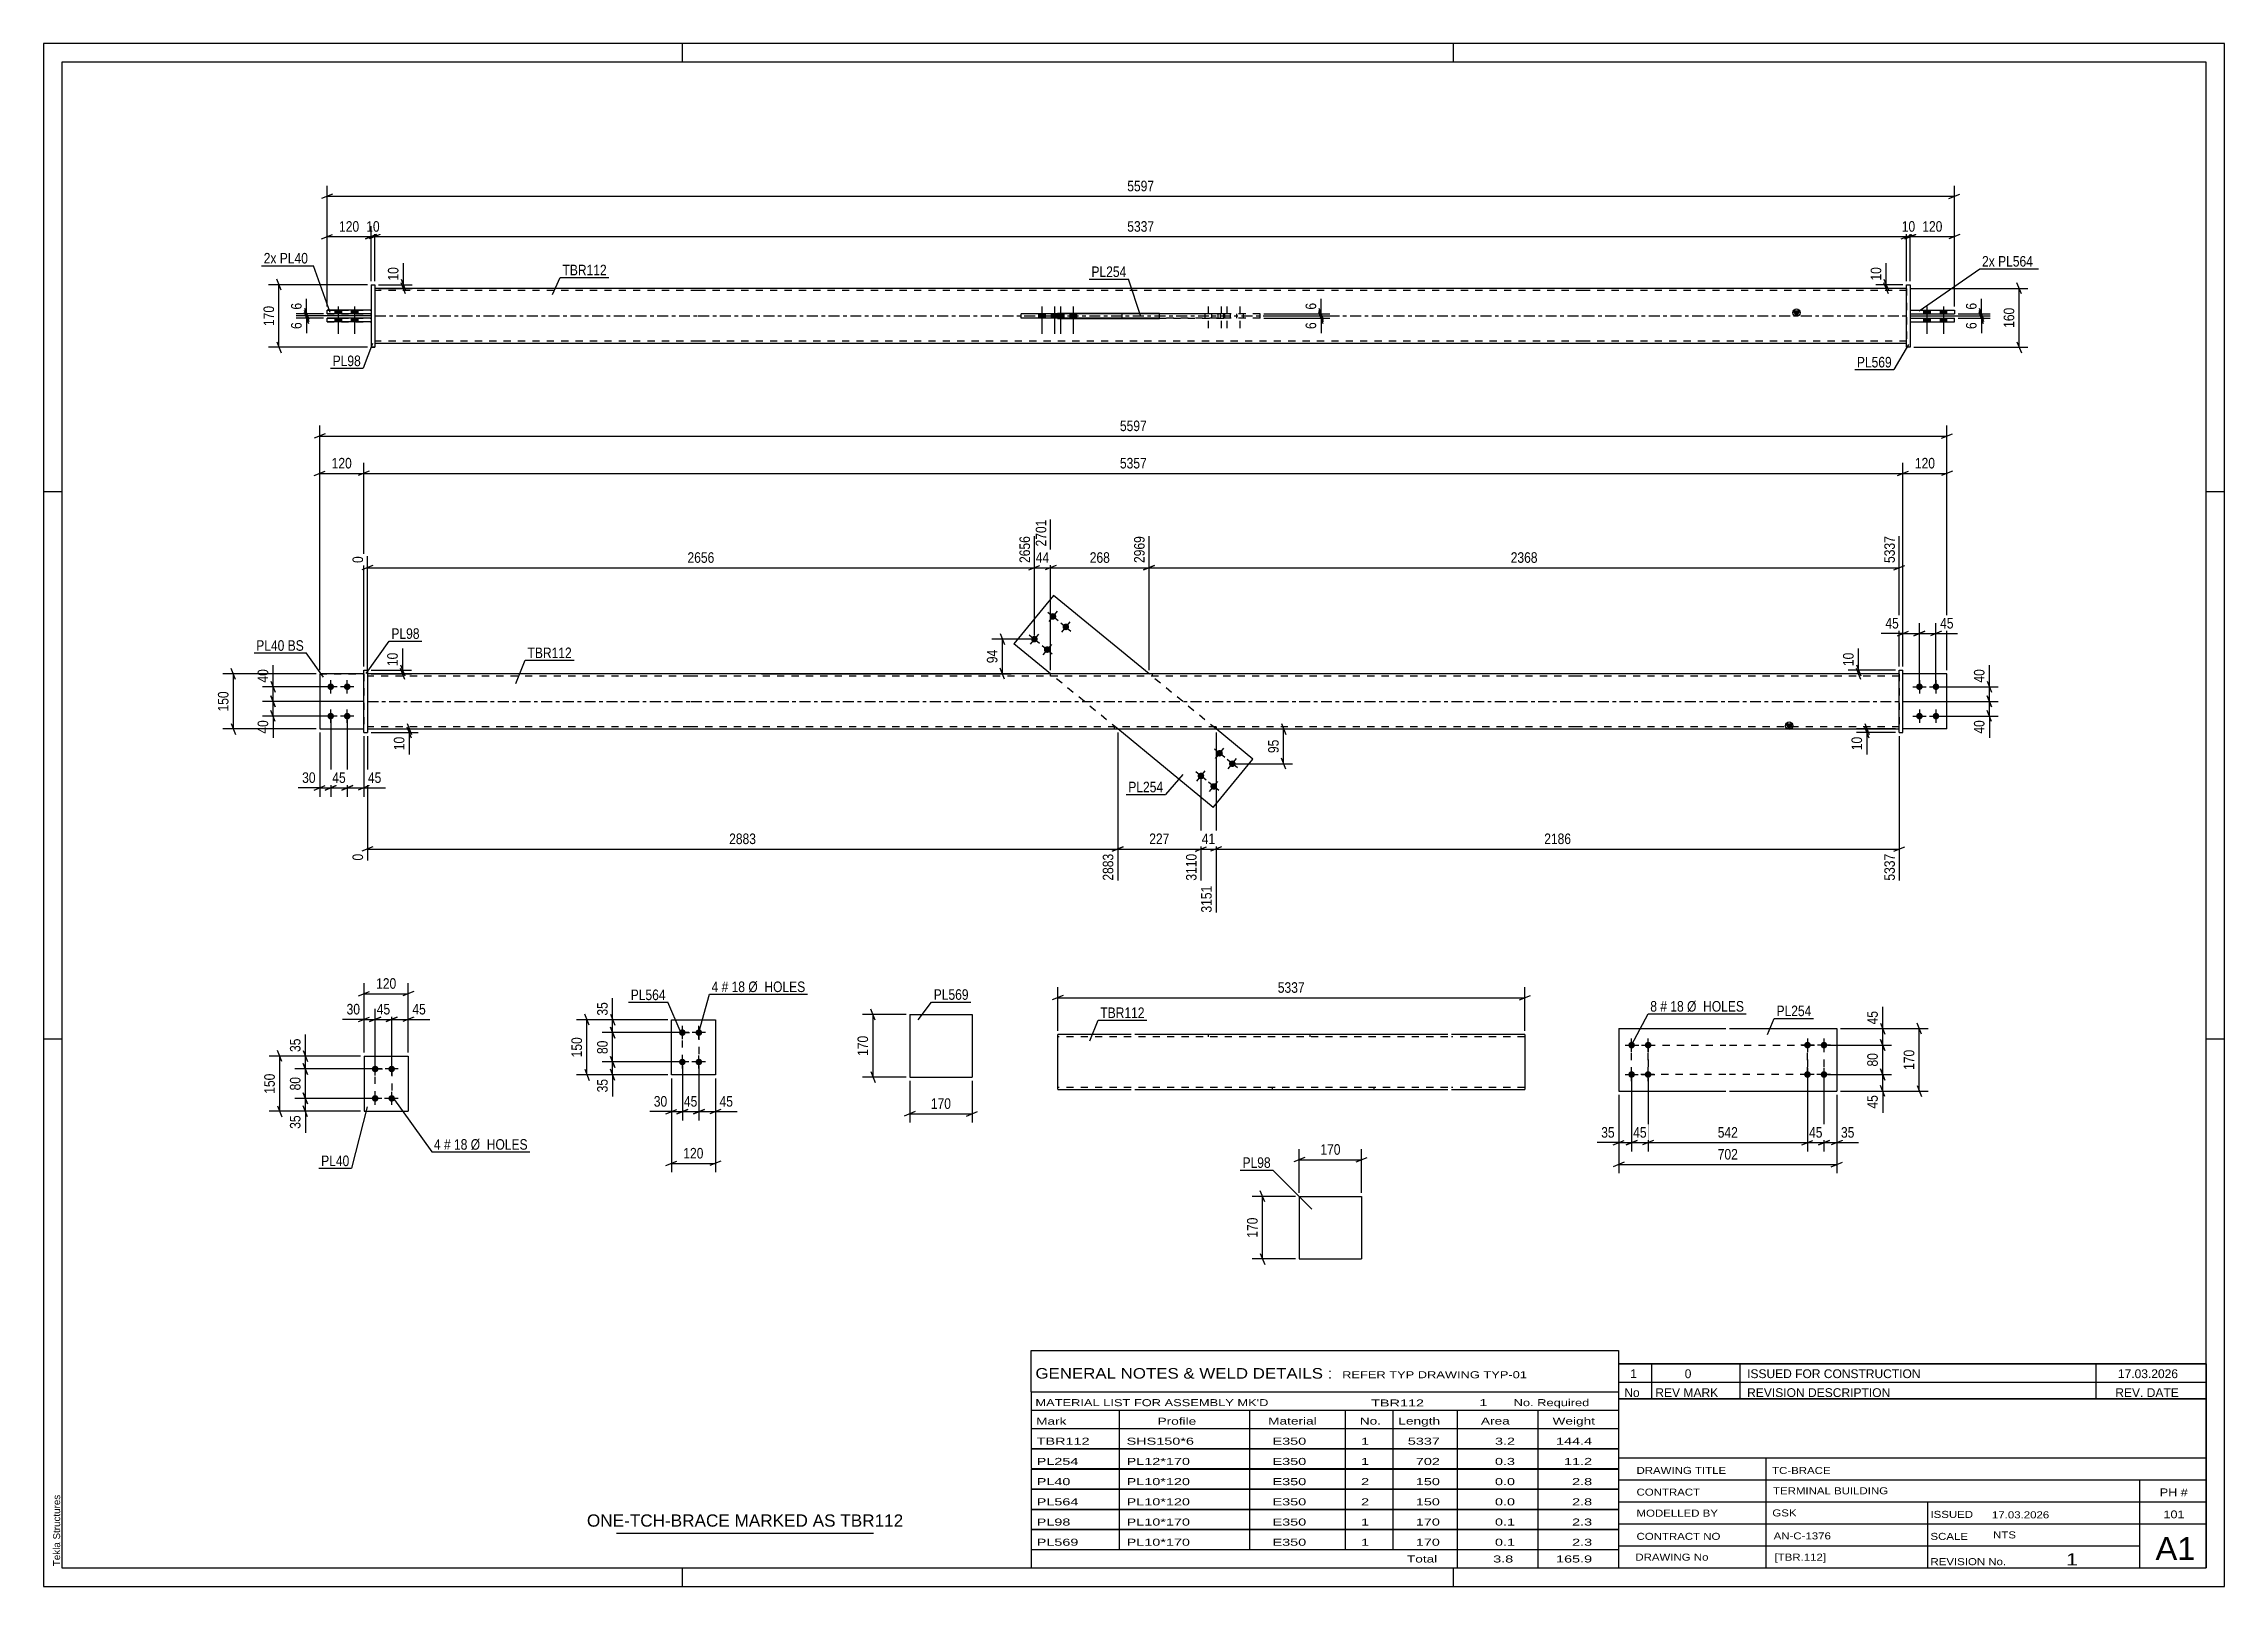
# Paper-space layout 'Layout1' of a CAD drawing. Header units: millimetres. Extents: x 0 to 594, y 0 to 420.
# The model-space entities are those that its viewports show. They can reach past a viewport. Long polylines and large blocks are cut down to what shows.
import ezdxf

# ---------------------------------------------------------------- set-up
doc = ezdxf.new("R2010")
doc.units = ezdxf.units.MM
doc.linetypes.add('DXK_LINE_DOT2', pattern=[3.9198, 1.9599, -1.9599])
doc.linetypes.add('DXK_LINE_DOT3', pattern=[5.9187, 2.979, -0.9799, 0.9799, -0.9799])
doc.layers.add('Viewport layer', color=7, linetype='Continuous', plot=False)
doc.styles.add('Arial', font='ARIAL.TTF', dxfattribs={"height": 0.2})
doc.styles.add('Arial Narrow', font='ARIALN.TTF', dxfattribs={"height": 0.2})

# ---------------------------------------------------------------- blocks, each defined once
blk = doc.blocks.new('Unknown-580870847-1129')
at = {"color": 5, "linetype": 'Continuous'}
for p, q in [((594, 420), (0, 420)), ((0, 420), (0, 0)), ((174, 415), (174, 420)), ((384, 415), (384, 420)), ((594, 0), (594, 420)), ((589, 415), (5, 415)), ((5, 415), (5, 5)), ((589, 5), (589, 415)), ((5, 298), (0, 298)), ((594, 298), (589, 298)), ((5, 149), (0, 149)), ((594, 149), (589, 149)), ((0, 0), (594, 0)), ((5, 5), (589, 5)), ((174, 0), (174, 5)), ((384, 0), (384, 5))]:
    blk.add_line(p, q, dxfattribs=at)
at = {"color": 174, "linetype": 'Continuous', "style": 'Arial'}
blk.add_text('Tekla Structures', height=1.9102, rotation=90, dxfattribs=at).set_placement((4.5, 5.5))
blk = doc.blocks.new('Part-580870847-5584 - 5583')
at = {"color": 2, "linetype": 'Continuous'}
for p, q in [((342.01, 106.16), (342.01, 89.16)), ((342.01, 106.16), (359.01, 106.16)), ((359.01, 106.16), (359.01, 89.16)), ((342.01, 89.16), (359.01, 89.16))]:
    blk.add_line(p, q, dxfattribs=at)
blk = doc.blocks.new('Part-580870847-3523 - 3522')
at = {"color": 2, "linetype": 'Continuous'}
for p, q in [((429.04, 151.85), (429.04, 134.85)), ((429.04, 151.85), (458.24, 151.85)), ((459.24, 151.85), (488.44, 151.85)), ((488.44, 151.85), (488.44, 134.85)), ((429.04, 134.85), (458.24, 134.85)), ((459.24, 134.85), (488.44, 134.85))]:
    blk.add_line(p, q, dxfattribs=at)
blk = doc.blocks.new('Bolt-580870847-3524 - 3522')
at = {"linetype": 'Continuous'}
for points in [[(480.44, 146.45, -1), (480.44, 148.25, -1)], [(484.94, 146.45, -1), (484.94, 148.25, -1)], [(480.44, 138.45, -1), (480.44, 140.25, -1)], [(484.94, 138.45, -1), (484.94, 140.25, -1)]]:
    blk.add_hatch(color=1, dxfattribs=at).paths.add_polyline_path(points)
at = {"color": 1, "linetype": 'Continuous'}
for p, q in [((480.44, 149.15), (480.44, 145.55)), ((484.94, 149.15), (484.94, 145.55)), ((482.24, 147.35), (478.64, 147.35)), ((486.74, 147.35), (483.14, 147.35)), ((482.24, 139.35), (478.64, 139.35)), ((480.44, 141.15), (480.44, 137.55)), ((486.74, 139.35), (483.14, 139.35)), ((484.94, 141.15), (484.94, 137.55))]:
    blk.add_line(p, q, dxfattribs=at)
blk = doc.blocks.new('Bolt-580870847-3525 - 3522')
at = {"linetype": 'Continuous'}
for points in [[(432.54, 148.25, -1), (432.54, 146.45, -1)], [(437.04, 148.25, -1), (437.04, 146.45, -1)], [(432.54, 140.25, -1), (432.54, 138.45, -1)], [(437.04, 140.25, -1), (437.04, 138.45, -1)]]:
    blk.add_hatch(color=1, dxfattribs=at).paths.add_polyline_path(points)
at = {"color": 1, "linetype": 'Continuous'}
for p, q in [((432.54, 145.55), (432.54, 149.15)), ((437.04, 145.55), (437.04, 149.15)), ((430.74, 147.35), (434.34, 147.35)), ((435.24, 147.35), (438.84, 147.35)), ((430.74, 139.35), (434.34, 139.35)), ((432.54, 137.55), (432.54, 141.15)), ((435.24, 139.35), (438.84, 139.35)), ((437.04, 137.55), (437.04, 141.15))]:
    blk.add_line(p, q, dxfattribs=at)
blk = doc.blocks.new('Bolt-580870847-1681 - 1671')
at = {"linetype": 'Continuous'}
for points in [[(78.2, 244.02, -1), (78.2, 245.82, -1)], [(82.7, 244.02, -1), (82.7, 245.82, -1)], [(78.2, 236.02, -1), (78.2, 237.82, -1)], [(82.7, 236.02, -1), (82.7, 237.82, -1)]]:
    blk.add_hatch(color=1, dxfattribs=at).paths.add_polyline_path(points)
at = {"color": 1, "linetype": 'Continuous'}
for p, q in [((80, 244.92), (76.4, 244.92)), ((78.2, 243.12), (78.2, 246.72)), ((84.5, 244.92), (80.9, 244.92)), ((82.7, 243.12), (82.7, 246.72)), ((78.2, 235.12), (78.2, 238.72)), ((82.7, 235.12), (82.7, 238.72)), ((80, 236.92), (76.4, 236.92)), ((84.5, 236.92), (80.9, 236.92))]:
    blk.add_line(p, q, dxfattribs=at)
blk = doc.blocks.new('Part-580870847-1687 - 1671')
at = {"color": 2, "linetype": 'Continuous'}
for p, q in [((275.09, 269.76), (264.3, 256.63)), ((301.09, 248.42), (275.09, 269.76)), ((274.3, 248.42), (264.3, 256.63)), ((318.56, 212.07), (292.56, 233.42)), ((329.34, 225.21), (319.35, 233.42)), ((318.56, 212.07), (329.34, 225.21))]:
    blk.add_line(p, q, dxfattribs=at)
at = {"color": 7, "linetype": 'DXK_LINE_DOT2'}
for p, q in [((292.56, 233.42), (274.3, 248.42)), ((319.35, 233.42), (301.09, 248.42))]:
    blk.add_line(p, q, dxfattribs=at)
blk = doc.blocks.new('Bolt-580870847-1679 - 1671')
at = {"linetype": 'Continuous'}
for points in [[(319.74, 226.11, -1), (320.88, 227.5, -1)], [(314.66, 219.93, -1), (315.8, 221.32, -1)], [(323.21, 223.26, -1), (324.35, 224.65, -1)], [(318.14, 217.07, -1), (319.28, 218.47, -1)]]:
    blk.add_hatch(color=1, dxfattribs=at).paths.add_polyline_path(points)
at = {"color": 1, "linetype": 'Continuous'}
for p, q in [((321.7, 225.67), (318.92, 227.95)), ((319.16, 225.42), (321.45, 228.2)), ((316.62, 219.48), (313.84, 221.77)), ((314.09, 219.24), (316.37, 222.02)), ((325.17, 222.81), (322.39, 225.1)), ((322.64, 222.56), (324.93, 225.34)), ((320.1, 216.63), (317.32, 218.91)), ((317.56, 216.38), (319.85, 219.16))]:
    blk.add_line(p, q, dxfattribs=at)
blk = doc.blocks.new('Part-580870847-3760 - 1671')
at = {"color": 7, "linetype": 'DXK_LINE_DOT2'}
for p, q in [((518.44, 248.42), (506.44, 248.42)), ((506.44, 233.42), (506.44, 248.42)), ((518.44, 233.42), (518.44, 248.42)), ((518.44, 233.42), (506.44, 233.42))]:
    blk.add_line(p, q, dxfattribs=at)
blk = doc.blocks.new('Bolt-580870847-1680 - 1671')
at = {"linetype": 'Continuous'}
for points in [[(275.51, 264.76, -1), (274.37, 263.37, -1)], [(278.99, 261.9, -1), (277.85, 260.51, -1)], [(270.44, 258.58, -1), (269.29, 257.19, -1)], [(273.91, 255.72, -1), (272.77, 254.33, -1)]]:
    blk.add_hatch(color=1, dxfattribs=at).paths.add_polyline_path(points)
at = {"color": 1, "linetype": 'Continuous'}
for p, q in [((273.55, 265.21), (276.33, 262.92)), ((276.09, 265.46), (273.8, 262.67)), ((277.03, 262.35), (279.81, 260.07)), ((279.56, 262.6), (277.28, 259.82)), ((268.47, 259.02), (271.26, 256.74)), ((271.01, 259.27), (268.72, 256.49)), ((271.95, 256.17), (274.73, 253.88)), ((274.49, 256.42), (272.2, 253.64))]:
    blk.add_line(p, q, dxfattribs=at)
blk = doc.blocks.new('Part-580870847-1692 - 1671')
at = {"color": 2, "linetype": 'Continuous'}
for p, q in [((87.2, 249.42), (88.2, 249.42)), ((87.2, 232.42), (87.2, 249.42)), ((88.2, 249.42), (88.2, 249.42)), ((88.2, 249.42), (88.2, 232.42)), ((87.2, 232.42), (88.2, 232.42))]:
    blk.add_line(p, q, dxfattribs=at)
at = {"color": 7, "linetype": 'DXK_LINE_DOT2'}
for p, q in [((87.2, 249.42), (88.2, 249.42)), ((87.2, 232.42), (88.2, 232.42))]:
    blk.add_line(p, q, dxfattribs=at)
blk = doc.blocks.new('Part-580870847-1697 - 1671')
at = {"color": 7, "linetype": 'DXK_LINE_DOT2'}
for p, q in [((75.2, 248.42), (75.2, 233.42)), ((75.2, 248.42), (87.2, 248.42)), ((87.2, 248.42), (87.2, 233.42)), ((75.2, 233.42), (87.2, 233.42))]:
    blk.add_line(p, q, dxfattribs=at)
blk = doc.blocks.new('Part-580870847-1702 - 1671')
at = {"color": 2, "linetype": 'Continuous'}
for p, q in [((75.2, 248.42), (75.2, 233.42)), ((87.2, 248.42), (75.2, 248.42)), ((75.2, 233.42), (87.2, 233.42))]:
    blk.add_line(p, q, dxfattribs=at)
at = {"color": 7, "linetype": 'DXK_LINE_DOT2'}
blk.add_line((87.2, 233.42), (87.2, 248.42), dxfattribs=at)
blk = doc.blocks.new('Part-580870847-1718 - 1671')
at = {"linetype": 'Continuous'}
blk.add_hatch(color=2, dxfattribs=at).paths.add_polyline_path([(475.44, 233.42), (474.64, 234.82), (476.24, 234.82)])
at = {"color": 2, "linetype": 'Continuous'}
for p, q in [((176.2, 248.42), (88.2, 248.42)), ((417.34, 248.42), (176.3, 248.42)), ((505.44, 248.42), (417.44, 248.42)), ((88.2, 233.42), (176.2, 233.42)), ((176.3, 233.42), (417.34, 233.42)), ((417.44, 233.42), (505.44, 233.42)), ((475.44, 233.42), (474.64, 234.82)), ((474.64, 234.82), (476.24, 234.82)), ((476.24, 234.82), (475.44, 233.42))]:
    blk.add_line(p, q, dxfattribs=at)
at = {"color": 7, "linetype": 'DXK_LINE_DOT2'}
for p, q in [((88.2, 248.42), (88.2, 233.42)), ((176.2, 247.82), (88.2, 247.82)), ((417.34, 247.82), (176.3, 247.82)), ((274.2, 248.42), (274.2, 247.82)), ((301.92, 248.42), (301.92, 247.82)), ((505.44, 247.82), (417.44, 247.82)), ((505.44, 248.42), (505.44, 233.42)), ((176.2, 234.02), (88.2, 234.02)), ((417.34, 234.02), (176.3, 234.02)), ((291.73, 233.42), (291.73, 234.02)), ((319.45, 233.42), (319.45, 234.02)), ((505.44, 234.02), (417.44, 234.02))]:
    blk.add_line(p, q, dxfattribs=at)
at = {"color": 7, "linetype": 'DXK_LINE_DOT3'}
for p, q in [((88.2, 240.92), (176.2, 240.92)), ((176.3, 240.92), (417.34, 240.92)), ((417.44, 240.92), (505.44, 240.92))]:
    blk.add_line(p, q, dxfattribs=at)
at = {"color": 2, "linetype": 'Continuous'}
blk.add_circle((475.44, 234.32), 1, dxfattribs=at)
blk = doc.blocks.new('Part-580870847-3761 - 1671')
at = {"color": 2, "linetype": 'Continuous'}
for p, q in [((518.44, 248.42), (506.44, 248.42)), ((518.44, 233.42), (518.44, 248.42)), ((518.44, 233.42), (506.44, 233.42))]:
    blk.add_line(p, q, dxfattribs=at)
at = {"color": 7, "linetype": 'DXK_LINE_DOT2'}
blk.add_line((506.44, 233.42), (506.44, 248.42), dxfattribs=at)
blk = doc.blocks.new('Part-580870847-3762 - 1671')
at = {"color": 2, "linetype": 'Continuous'}
for p, q in [((505.44, 232.42), (505.44, 249.42)), ((505.44, 249.42), (506.44, 249.42)), ((506.44, 232.42), (506.44, 249.42)), ((505.44, 232.42), (506.44, 232.42))]:
    blk.add_line(p, q, dxfattribs=at)
blk = doc.blocks.new('Bolt-580870847-3763 - 1671')
at = {"linetype": 'Continuous'}
for points in [[(510.94, 245.82, -1), (510.94, 244.02, -1)], [(515.44, 245.82, -1), (515.44, 244.02, -1)], [(510.94, 237.82, -1), (510.94, 236.02, -1)], [(515.44, 237.82, -1), (515.44, 236.02, -1)]]:
    blk.add_hatch(color=1, dxfattribs=at).paths.add_polyline_path(points)
at = {"color": 1, "linetype": 'Continuous'}
for p, q in [((509.14, 244.92), (512.74, 244.92)), ((510.94, 246.72), (510.94, 243.12)), ((513.64, 244.92), (517.24, 244.92)), ((515.44, 246.72), (515.44, 243.12)), ((510.94, 238.72), (510.94, 235.12)), ((515.44, 238.72), (515.44, 235.12)), ((509.14, 236.92), (512.74, 236.92)), ((513.64, 236.92), (517.24, 236.92))]:
    blk.add_line(p, q, dxfattribs=at)
blk = doc.blocks.new('Part-580870847-3794 - 1366')
at = {"color": 2, "linetype": 'Continuous'}
for p, q in [((508.45, 345.26), (520.45, 345.26)), ((520.45, 344.26), (520.45, 345.26)), ((508.45, 344.26), (520.45, 344.26))]:
    blk.add_line(p, q, dxfattribs=at)
at = {"color": 7, "linetype": 'DXK_LINE_DOT2'}
blk.add_line((508.45, 345.26), (508.45, 344.26), dxfattribs=at)
blk = doc.blocks.new('Part-580870847-1455 - 1366')
at = {"linetype": 'Continuous'}
blk.add_hatch(color=2, dxfattribs=at).paths.add_polyline_path([(477.45, 345.86), (476.65, 347.26), (478.25, 347.26)])
at = {"color": 2, "linetype": 'Continuous'}
for p, q in [((178.21, 353.36), (90.21, 353.36)), ((419.35, 353.36), (178.31, 353.36)), ((507.45, 353.36), (419.45, 353.36)), ((276.2, 346.56), (276.2, 346.46)), ((303.92, 346.56), (276.2, 346.56)), ((276.2, 345.16), (276.2, 345.26)), ((276.2, 345.16), (303.92, 345.16)), ((293.74, 346.56), (293.74, 346.46)), ((293.74, 345.16), (293.74, 345.26)), ((303.92, 345.16), (303.92, 346.56)), ((477.45, 345.86), (476.65, 347.26)), ((476.65, 347.26), (478.25, 347.26)), ((478.25, 347.26), (477.45, 345.86)), ((178.21, 338.36), (90.21, 338.36)), ((419.35, 338.36), (178.31, 338.36)), ((507.45, 338.36), (419.45, 338.36))]:
    blk.add_line(p, q, dxfattribs=at)
at = {"color": 7, "linetype": 'DXK_LINE_DOT2'}
for p, q in [((90.21, 353.36), (90.21, 338.36)), ((178.21, 352.76), (90.21, 352.76)), ((419.35, 352.76), (178.31, 352.76)), ((507.45, 352.76), (419.45, 352.76)), ((507.45, 353.36), (507.45, 338.36)), ((276.2, 345.26), (276.2, 346.56)), ((293.74, 345.26), (293.74, 346.56)), ((303.92, 346.56), (321.45, 346.56)), ((321.45, 345.16), (303.92, 345.16)), ((321.45, 346.56), (321.45, 345.16)), ((178.21, 338.96), (90.21, 338.96)), ((419.35, 338.96), (178.31, 338.96)), ((507.45, 338.96), (419.45, 338.96))]:
    blk.add_line(p, q, dxfattribs=at)
at = {"color": 7, "linetype": 'DXK_LINE_DOT3'}
for p, q in [((90.21, 345.86), (178.21, 345.86)), ((178.31, 345.86), (419.35, 345.86)), ((419.45, 345.86), (507.45, 345.86))]:
    blk.add_line(p, q, dxfattribs=at)
at = {"color": 2, "linetype": 'Continuous'}
blk.add_circle((477.45, 346.76), 1, dxfattribs=at)
blk = doc.blocks.new('Bolt-580870847-1370 - 1366')
at = {"linetype": 'Continuous'}
for points in [[(79.31, 346.46), (81.11, 346.46), (81.11, 347.46), (79.31, 347.46)], [(79.31, 346.46), (81.11, 346.46), (81.11, 347.46), (79.31, 347.46)], [(79.31, 344.26), (81.11, 344.26), (81.11, 345.26), (79.31, 345.26)], [(79.31, 344.26), (81.11, 344.26), (81.11, 345.26), (79.31, 345.26)], [(83.81, 346.46), (85.61, 346.46), (85.61, 347.46), (83.81, 347.46)], [(83.81, 346.46), (85.61, 346.46), (85.61, 347.46), (83.81, 347.46)], [(83.81, 344.26), (85.61, 344.26), (85.61, 345.26), (83.81, 345.26)], [(83.81, 344.26), (85.61, 344.26), (85.61, 345.26), (83.81, 345.26)]]:
    blk.add_hatch(color=1, dxfattribs=at).paths.add_polyline_path(points)
at = {"color": 1, "linetype": 'Continuous'}
for p, q in [((79.31, 347.46), (79.31, 346.46)), ((79.31, 347.46), (79.31, 346.46)), ((79.31, 345.26), (79.31, 344.26)), ((79.31, 345.26), (79.31, 344.26)), ((80.21, 348.46), (80.21, 340.96)), ((80.21, 348.46), (80.21, 340.96)), ((81.11, 347.46), (81.11, 346.46)), ((81.11, 347.46), (81.11, 346.46)), ((81.11, 345.26), (81.11, 344.26)), ((81.11, 345.26), (81.11, 344.26)), ((83.81, 347.46), (83.81, 346.46)), ((83.81, 347.46), (83.81, 346.46)), ((83.81, 345.26), (83.81, 344.26)), ((83.81, 345.26), (83.81, 344.26)), ((84.71, 348.46), (84.71, 340.96)), ((84.71, 348.46), (84.71, 340.96)), ((85.61, 347.46), (85.61, 346.46)), ((85.61, 347.46), (85.61, 346.46)), ((85.61, 345.26), (85.61, 344.26)), ((85.61, 345.26), (85.61, 344.26))]:
    blk.add_line(p, q, dxfattribs=at)
blk = doc.blocks.new('Bolt-580870847-1434 - 1366')
at = {"color": 1, "linetype": 'DXK_LINE_DOT2'}
for p, q in [((316.33, 346.46), (316.33, 345.26)), ((317.23, 348.46), (317.23, 340.96)), ((318.13, 346.46), (318.13, 345.26)), ((319.81, 346.46), (319.81, 345.26)), ((320.71, 348.46), (320.71, 340.96)), ((321.41, 346.46), (321.41, 345.26)), ((321.61, 346.46), (321.61, 345.26)), ((322.31, 348.46), (322.31, 340.96)), ((323.21, 346.46), (323.21, 345.26)), ((324.89, 346.46), (324.89, 345.26)), ((325.79, 348.46), (325.79, 340.96)), ((326.69, 346.46), (326.69, 345.26))]:
    blk.add_line(p, q, dxfattribs=at)
blk = doc.blocks.new('Part-580870847-1412 - 1366')
at = {"color": 2, "linetype": 'Continuous'}
for p, q in [((77.21, 346.46), (77.21, 347.46)), ((89.21, 347.46), (77.21, 347.46)), ((77.21, 346.46), (77.21, 346.46)), ((89.21, 346.46), (77.21, 346.46))]:
    blk.add_line(p, q, dxfattribs=at)
at = {"color": 7, "linetype": 'DXK_LINE_DOT2'}
for p, q in [((77.21, 347.46), (77.21, 347.46)), ((77.21, 347.46), (89.21, 347.46)), ((77.21, 346.46), (89.21, 346.46)), ((89.21, 347.46), (89.21, 346.46))]:
    blk.add_line(p, q, dxfattribs=at)
blk = doc.blocks.new('Part-580870847-1396 - 1366')
at = {"color": 2, "linetype": 'Continuous'}
for p, q in [((266.31, 345.26), (266.31, 346.46)), ((303.92, 346.46), (266.31, 346.46)), ((303.92, 345.26), (266.31, 345.26)), ((277.1, 345.26), (277.1, 346.46))]:
    blk.add_line(p, q, dxfattribs=at)
at = {"color": 7, "linetype": 'DXK_LINE_DOT2'}
for p, q in [((331.35, 346.46), (303.92, 346.46)), ((331.35, 345.26), (303.92, 345.26)), ((320.56, 345.26), (320.56, 346.46)), ((331.35, 345.26), (331.35, 346.46))]:
    blk.add_line(p, q, dxfattribs=at)
blk = doc.blocks.new('Part-580870847-1397 - 1366')
at = {"color": 2, "linetype": 'Continuous'}
for p, q in [((89.21, 354.36), (90.21, 354.36)), ((89.21, 354.36), (89.21, 337.36)), ((90.21, 354.36), (90.21, 354.36)), ((90.21, 354.36), (90.21, 337.36)), ((90.21, 337.36), (89.21, 337.36)), ((89.21, 337.36), (89.21, 337.36))]:
    blk.add_line(p, q, dxfattribs=at)
at = {"color": 7, "linetype": 'DXK_LINE_DOT2'}
for p, q in [((89.21, 354.36), (90.21, 354.36)), ((90.21, 354.36), (90.21, 354.36)), ((89.21, 337.36), (90.21, 337.36))]:
    blk.add_line(p, q, dxfattribs=at)
blk = doc.blocks.new('Part-580870847-1417 - 1366')
at = {"color": 2, "linetype": 'Continuous'}
for p, q in [((77.21, 344.26), (77.21, 345.26)), ((89.21, 345.26), (77.21, 345.26)), ((77.21, 344.26), (77.21, 344.26)), ((89.21, 344.26), (77.21, 344.26))]:
    blk.add_line(p, q, dxfattribs=at)
at = {"color": 7, "linetype": 'DXK_LINE_DOT2'}
for p, q in [((77.21, 345.26), (89.21, 345.26)), ((89.21, 345.26), (89.21, 344.26)), ((77.21, 344.26), (89.21, 344.26))]:
    blk.add_line(p, q, dxfattribs=at)
blk = doc.blocks.new('Bolt-580870847-1435 - 1366')
at = {"linetype": 'Continuous'}
for points in [[(272.77, 346.46), (270.97, 346.46), (270.97, 345.26), (272.77, 345.26)], [(276.25, 346.46), (274.45, 346.46), (274.45, 345.26), (276.25, 345.26)], [(277.85, 346.46), (276.05, 346.46), (276.05, 345.26), (277.85, 345.26)], [(281.32, 346.46), (279.52, 346.46), (279.52, 345.26), (281.32, 345.26)]]:
    blk.add_hatch(color=1, dxfattribs=at).paths.add_polyline_path(points)
at = {"color": 1, "linetype": 'Continuous'}
for p, q in [((270.97, 346.46), (270.97, 345.26)), ((271.87, 348.46), (271.87, 340.96)), ((272.77, 346.46), (272.77, 345.26)), ((274.45, 346.46), (274.45, 345.26)), ((275.35, 348.46), (275.35, 340.96)), ((276.05, 346.46), (276.05, 345.26)), ((276.25, 346.46), (276.25, 345.26)), ((276.95, 348.46), (276.95, 340.96)), ((277.85, 346.46), (277.85, 345.26)), ((279.52, 346.46), (279.52, 345.26)), ((280.42, 348.46), (280.42, 340.96)), ((281.32, 346.46), (281.32, 345.26))]:
    blk.add_line(p, q, dxfattribs=at)
blk = doc.blocks.new('Part-580870847-3793 - 1366')
at = {"color": 2, "linetype": 'Continuous'}
for p, q in [((508.45, 347.46), (520.45, 347.46)), ((508.45, 346.46), (520.45, 346.46)), ((520.45, 347.46), (520.45, 346.46))]:
    blk.add_line(p, q, dxfattribs=at)
at = {"color": 7, "linetype": 'DXK_LINE_DOT2'}
blk.add_line((508.45, 347.46), (508.45, 346.46), dxfattribs=at)
blk = doc.blocks.new('Part-580870847-3795 - 1366')
at = {"color": 2, "linetype": 'Continuous'}
for p, q in [((507.45, 337.36), (507.45, 354.36)), ((507.45, 354.36), (508.45, 354.36)), ((508.45, 354.36), (508.45, 337.36)), ((508.45, 337.36), (507.45, 337.36))]:
    blk.add_line(p, q, dxfattribs=at)
blk = doc.blocks.new('Bolt-580870847-3796 - 1366')
at = {"linetype": 'Continuous'}
for points in [[(513.85, 347.46), (512.05, 347.46), (512.05, 346.46), (513.85, 346.46)], [(513.85, 347.46), (512.05, 347.46), (512.05, 346.46), (513.85, 346.46)], [(513.85, 345.26), (512.05, 345.26), (512.05, 344.26), (513.85, 344.26)], [(513.85, 345.26), (512.05, 345.26), (512.05, 344.26), (513.85, 344.26)], [(518.35, 347.46), (516.55, 347.46), (516.55, 346.46), (518.35, 346.46)], [(518.35, 347.46), (516.55, 347.46), (516.55, 346.46), (518.35, 346.46)], [(518.35, 345.26), (516.55, 345.26), (516.55, 344.26), (518.35, 344.26)], [(518.35, 345.26), (516.55, 345.26), (516.55, 344.26), (518.35, 344.26)]]:
    blk.add_hatch(color=1, dxfattribs=at).paths.add_polyline_path(points)
at = {"color": 1, "linetype": 'Continuous'}
for p, q in [((512.05, 347.46), (512.05, 346.46)), ((512.05, 347.46), (512.05, 346.46)), ((512.05, 345.26), (512.05, 344.26)), ((512.05, 345.26), (512.05, 344.26)), ((512.95, 348.46), (512.95, 340.96)), ((512.95, 348.46), (512.95, 340.96)), ((513.85, 347.46), (513.85, 346.46)), ((513.85, 347.46), (513.85, 346.46)), ((513.85, 345.26), (513.85, 344.26)), ((513.85, 345.26), (513.85, 344.26)), ((516.55, 347.46), (516.55, 346.46)), ((516.55, 347.46), (516.55, 346.46)), ((516.55, 345.26), (516.55, 344.26)), ((516.55, 345.26), (516.55, 344.26)), ((517.45, 348.46), (517.45, 340.96)), ((517.45, 348.46), (517.45, 340.96)), ((518.35, 347.46), (518.35, 346.46)), ((518.35, 347.46), (518.35, 346.46)), ((518.35, 345.26), (518.35, 344.26)), ((518.35, 345.26), (518.35, 344.26))]:
    blk.add_line(p, q, dxfattribs=at)
blk = doc.blocks.new('Part-580870847-5575 - 5574')
at = {"color": 2, "linetype": 'Continuous'}
for p, q in [((87.31, 144.35), (87.31, 129.35)), ((87.31, 144.35), (99.31, 144.35)), ((99.31, 144.35), (99.31, 129.35)), ((87.31, 129.35), (99.31, 129.35))]:
    blk.add_line(p, q, dxfattribs=at)
blk = doc.blocks.new('Bolt-580870847-5576 - 5574')
at = {"linetype": 'Continuous'}
for points in [[(90.31, 139.95, -1), (90.31, 141.75, -1)], [(94.81, 139.95, -1), (94.81, 141.75, -1)], [(90.31, 131.95, -1), (90.31, 133.75, -1)], [(94.81, 131.95, -1), (94.81, 133.75, -1)]]:
    blk.add_hatch(color=1, dxfattribs=at).paths.add_polyline_path(points)
at = {"color": 1, "linetype": 'Continuous'}
for p, q in [((90.31, 139.05), (90.31, 142.65)), ((94.81, 139.05), (94.81, 142.65)), ((92.11, 140.85), (88.51, 140.85)), ((96.61, 140.85), (93.01, 140.85)), ((92.11, 132.85), (88.51, 132.85)), ((90.31, 131.05), (90.31, 134.65)), ((96.61, 132.85), (93.01, 132.85)), ((94.81, 131.05), (94.81, 134.65))]:
    blk.add_line(p, q, dxfattribs=at)
blk = doc.blocks.new('Part-580870847-2435 - 2427')
at = {"color": 2, "linetype": 'Continuous'}
for p, q in [((296.21, 150.25), (276.21, 150.25)), ((276.21, 135.34), (276.21, 150.25)), ((382.46, 150.25), (297.21, 150.25)), ((403.46, 150.25), (383.46, 150.25)), ((403.46, 150.25), (403.46, 135.25)), ((276.21, 135.34), (276.21, 135.25)), ((276.21, 135.25), (296.21, 135.25)), ((297.21, 135.25), (382.46, 135.25)), ((383.46, 135.25), (403.46, 135.25))]:
    blk.add_line(p, q, dxfattribs=at)
at = {"color": 7, "linetype": 'DXK_LINE_DOT2'}
for p, q in [((296.21, 149.65), (276.21, 149.65)), ((382.46, 149.65), (297.21, 149.65)), ((317.21, 150.25), (317.21, 149.65)), ((344.92, 150.25), (344.92, 149.65)), ((403.46, 149.65), (383.46, 149.65)), ((276.21, 135.85), (276.21, 135.89)), ((296.21, 135.85), (276.21, 135.85)), ((382.46, 135.85), (297.21, 135.85)), ((334.74, 135.25), (334.74, 135.85)), ((362.46, 135.25), (362.46, 135.85)), ((403.46, 135.85), (383.46, 135.85)), ((403.46, 135.85), (403.46, 135.89))]:
    blk.add_line(p, q, dxfattribs=at)
blk = doc.blocks.new('Part-580870847-5111 - 5109')
at = {"color": 2, "linetype": 'Continuous'}
for p, q in [((170.98, 139.26), (170.98, 154.26)), ((170.98, 154.26), (182.98, 154.26)), ((182.98, 154.26), (182.98, 139.26)), ((182.98, 139.26), (170.98, 139.26))]:
    blk.add_line(p, q, dxfattribs=at)
blk = doc.blocks.new('Bolt-580870847-5112 - 5109')
at = {"linetype": 'Continuous'}
for points in [[(173.98, 149.86, -1), (173.98, 151.66, -1)], [(178.48, 149.86, -1), (178.48, 151.66, -1)], [(173.98, 141.86, -1), (173.98, 143.66, -1)], [(178.48, 141.86, -1), (178.48, 143.66, -1)]]:
    blk.add_hatch(color=1, dxfattribs=at).paths.add_polyline_path(points)
at = {"color": 1, "linetype": 'Continuous'}
for p, q in [((175.78, 150.76), (172.18, 150.76)), ((173.98, 148.96), (173.98, 152.56)), ((180.28, 150.76), (176.68, 150.76)), ((178.48, 148.96), (178.48, 152.56)), ((175.78, 142.76), (172.18, 142.76)), ((173.98, 140.96), (173.98, 144.56)), ((180.28, 142.76), (176.68, 142.76)), ((178.48, 140.96), (178.48, 144.56))]:
    blk.add_line(p, q, dxfattribs=at)
blk = doc.blocks.new('Part-580870847-5245 - 5244')
at = {"color": 2, "linetype": 'Continuous'}
for p, q in [((235.91, 155.65), (235.91, 138.65)), ((235.91, 155.65), (252.91, 155.65)), ((252.91, 155.65), (252.91, 138.65)), ((235.91, 138.65), (252.91, 138.65))]:
    blk.add_line(p, q, dxfattribs=at)
blk = doc.blocks.new('Rectangle-580870847-3652 - 3522')
at = {"color": 1, "linetype": 'DXK_LINE_DOT2'}
for p, q in [((432.54, 147.35), (437.04, 147.35)), ((432.54, 139.35), (432.54, 147.35)), ((437.04, 147.35), (437.04, 139.35)), ((437.04, 139.35), (432.54, 139.35))]:
    blk.add_line(p, q, dxfattribs=at)
blk = doc.blocks.new('Rectangle-580870847-5739 - 5574')
at = {"color": 1, "linetype": 'DXK_LINE_DOT2'}
blk.add_lwpolyline([(90.31, 140.85), (94.81, 140.85), (94.81, 132.85), (90.31, 132.85), (90.31, 140.85)], close=True, dxfattribs=at)
blk = doc.blocks.new('Rectangle-580870847-5749 - 5109')
at = {"color": 1, "linetype": 'DXK_LINE_DOT2'}
blk.add_lwpolyline([(173.98, 150.76), (178.48, 150.76), (178.48, 142.76), (173.98, 142.76), (173.98, 150.76)], close=True, dxfattribs=at)
blk = doc.blocks.new('Rectangle-580870847-3662 - 3522')
at = {"color": 1, "linetype": 'DXK_LINE_DOT2'}
for p, q in [((480.44, 147.35), (484.94, 147.35)), ((480.44, 139.35), (480.44, 147.35)), ((484.94, 147.35), (484.94, 139.35)), ((484.94, 139.35), (480.44, 139.35))]:
    blk.add_line(p, q, dxfattribs=at)
blk = doc.blocks.new('Rectangle-580870847-3735 - 3522')
at = {"color": 1, "linetype": 'DXK_LINE_DOT2'}
for p, q in [((437.04, 147.35), (458.24, 147.35)), ((437.04, 139.35), (437.04, 147.35)), ((459.24, 147.35), (480.44, 147.35)), ((480.44, 147.35), (480.44, 139.35)), ((458.24, 139.35), (437.04, 139.35)), ((480.44, 139.35), (459.24, 139.35))]:
    blk.add_line(p, q, dxfattribs=at)
blk = doc.blocks.new('StraightDimension-580870847-5624 - 5583')
at = {"color": 7, "linetype": 'Continuous'}
for p, q in [((342.01, 107.16), (342.01, 119.01)), ((359.01, 107.16), (359.01, 119.01)), ((343.51, 116.76), (340.51, 115.56)), ((342.01, 116.16), (359.01, 116.16)), ((357.51, 115.56), (360.51, 116.76))]:
    blk.add_line(p, q, dxfattribs=at)
at = {"color": 0}
blk.add_wipeout([(353.85, 116.91), (353.85, 121.11), (347.17, 121.11), (347.17, 116.91)], dxfattribs=at)
at = {"color": 3, "style": 'Arial Narrow'}
blk.add_text('170', height=2.863, dxfattribs=at).set_placement((347.77, 117.51))
blk = doc.blocks.new('StraightDimension-580870847-5628 - 5583')
at = {"color": 7, "linetype": 'Continuous'}
for p, q in [((332.61, 104.66), (331.41, 107.66)), ((341.01, 106.16), (329.16, 106.16)), ((332.01, 89.16), (332.01, 106.16)), ((341.01, 89.16), (329.16, 89.16)), ((331.41, 90.66), (332.61, 87.66))]:
    blk.add_line(p, q, dxfattribs=at)
at = {"color": 0}
blk.add_wipeout([(331.26, 101), (327.06, 101), (327.06, 94.32), (331.26, 94.32)], dxfattribs=at)
at = {"color": 3, "style": 'Arial Narrow'}
blk.add_text('170', height=2.863, rotation=90.00021, dxfattribs=at).set_placement((330.66, 94.92))
blk = doc.blocks.new('StraightDimension-580870847-3696 - 3522')
at = {"color": 7, "linetype": 'Continuous'}
for p, q in [((489.44, 151.85), (503.34, 151.85)), ((500.34, 153.35), (501.54, 150.35)), ((501.54, 145.85), (500.34, 148.85)), ((500.94, 147.35), (500.94, 151.85)), ((485.94, 147.35), (503.34, 147.35))]:
    blk.add_line(p, q, dxfattribs=at)
at = {"color": 0}
blk.add_wipeout([(500.19, 157.23), (495.99, 157.23), (495.99, 152.38), (500.19, 152.38)], dxfattribs=at)
at = {"color": 7, "linetype": 'Continuous'}
blk.add_line((500.94, 151.85), (500.94, 157.76), dxfattribs=at)
blk.add_line((500.94, 151.85), (500.94, 157.76), dxfattribs=at)
at = {"color": 3, "style": 'Arial Narrow'}
blk.add_text('45', height=2.863, rotation=90.00021, dxfattribs=at).set_placement((499.59, 152.98))
blk = doc.blocks.new('StraightDimension-580870847-3697 - 3522')
at = {"color": 7, "linetype": 'Continuous'}
for p, q in [((500.34, 148.85), (501.54, 145.85)), ((485.94, 147.35), (503.34, 147.35)), ((500.94, 139.35), (500.94, 147.35)), ((485.94, 139.35), (503.34, 139.35)), ((501.54, 137.85), (500.34, 140.85))]:
    blk.add_line(p, q, dxfattribs=at)
at = {"color": 0}
blk.add_wipeout([(500.19, 145.78), (495.99, 145.78), (495.99, 140.92), (500.19, 140.92)], dxfattribs=at)
at = {"color": 3, "style": 'Arial Narrow'}
blk.add_text('80', height=2.863, rotation=90.00021, dxfattribs=at).set_placement((499.59, 141.52))
blk = doc.blocks.new('StraightDimension-580870847-3698 - 3522')
at = {"color": 7, "linetype": 'Continuous'}
for p, q in [((485.94, 139.35), (503.34, 139.35)), ((500.34, 140.85), (501.54, 137.85)), ((500.94, 134.85), (500.94, 139.35)), ((489.44, 134.85), (503.34, 134.85)), ((501.54, 133.35), (500.34, 136.35))]:
    blk.add_line(p, q, dxfattribs=at)
at = {"color": 0}
blk.add_wipeout([(500.19, 134.33), (495.99, 134.33), (495.99, 129.47), (500.19, 129.47)], dxfattribs=at)
at = {"color": 7, "linetype": 'Continuous'}
blk.add_line((500.94, 134.85), (500.94, 128.95), dxfattribs=at)
blk.add_line((500.94, 134.85), (500.94, 128.95), dxfattribs=at)
at = {"color": 3, "style": 'Arial Narrow'}
blk.add_text('45', height=2.863, rotation=90.00021, dxfattribs=at).set_placement((499.59, 130.07))
blk = doc.blocks.new('StraightDimension-580870847-5762 - 3522')
at = {"color": 7, "linetype": 'Continuous'}
for p, q in [((484.94, 138.35), (484.94, 118.41)), ((488.44, 133.85), (488.44, 118.41)), ((483.44, 120.21), (486.44, 121.41)), ((484.94, 120.81), (488.44, 120.81)), ((489.94, 121.41), (486.94, 120.21))]:
    blk.add_line(p, q, dxfattribs=at)
at = {"color": 0}
blk.add_wipeout([(493.83, 121.56), (493.83, 125.76), (488.97, 125.76), (488.97, 121.56)], dxfattribs=at)
at = {"color": 7, "linetype": 'Continuous'}
blk.add_line((488.44, 120.81), (494.35, 120.81), dxfattribs=at)
blk.add_line((488.44, 120.81), (494.35, 120.81), dxfattribs=at)
at = {"color": 3, "style": 'Arial Narrow'}
blk.add_text('35', height=2.863, dxfattribs=at).set_placement((489.57, 122.16))
blk = doc.blocks.new('StraightDimension-580870847-5763 - 3522')
at = {"color": 7, "linetype": 'Continuous'}
for p, q in [((480.44, 138.35), (480.44, 118.41)), ((484.94, 138.35), (484.94, 118.41)), ((478.94, 120.21), (481.94, 121.41)), ((480.44, 120.81), (484.94, 120.81)), ((486.44, 121.41), (483.44, 120.21))]:
    blk.add_line(p, q, dxfattribs=at)
at = {"color": 0}
blk.add_wipeout([(485.12, 121.56), (485.12, 125.76), (480.27, 125.76), (480.27, 121.56)], dxfattribs=at)
at = {"color": 3, "style": 'Arial Narrow'}
blk.add_text('45', height=2.863, dxfattribs=at).set_placement((480.87, 122.16))
blk = doc.blocks.new('StraightDimension-580870847-5764 - 3522')
at = {"color": 7, "linetype": 'Continuous'}
for p, q in [((437.04, 138.35), (437.04, 118.41)), ((480.44, 138.35), (480.44, 118.41)), ((438.54, 121.41), (435.54, 120.21)), ((437.04, 120.81), (480.44, 120.81)), ((478.94, 120.21), (481.94, 121.41))]:
    blk.add_line(p, q, dxfattribs=at)
at = {"color": 0}
blk.add_wipeout([(462.09, 121.56), (462.09, 125.76), (455.4, 125.76), (455.4, 121.56)], dxfattribs=at)
at = {"color": 3, "style": 'Arial Narrow'}
blk.add_text('542', height=2.863, dxfattribs=at).set_placement((456, 122.16))
blk = doc.blocks.new('StraightDimension-580870847-5765 - 3522')
at = {"color": 7, "linetype": 'Continuous'}
for p, q in [((432.54, 138.35), (432.54, 118.41)), ((437.04, 138.35), (437.04, 118.41)), ((431.04, 120.21), (434.04, 121.41)), ((432.54, 120.81), (437.04, 120.81)), ((438.54, 121.41), (435.54, 120.21))]:
    blk.add_line(p, q, dxfattribs=at)
at = {"color": 0}
blk.add_wipeout([(437.22, 121.56), (437.22, 125.76), (432.37, 125.76), (432.37, 121.56)], dxfattribs=at)
at = {"color": 3, "style": 'Arial Narrow'}
blk.add_text('45', height=2.863, dxfattribs=at).set_placement((432.97, 122.16))
blk = doc.blocks.new('StraightDimension-580870847-5766 - 3522')
at = {"color": 7, "linetype": 'Continuous'}
for p, q in [((432.54, 138.35), (432.54, 118.41)), ((429.04, 133.85), (429.04, 118.41)), ((427.54, 120.21), (430.54, 121.41)), ((429.04, 120.81), (432.54, 120.81)), ((434.04, 121.41), (431.04, 120.21))]:
    blk.add_line(p, q, dxfattribs=at)
at = {"color": 0}
blk.add_wipeout([(428.52, 121.56), (428.52, 125.76), (423.66, 125.76), (423.66, 121.56)], dxfattribs=at)
at = {"color": 7, "linetype": 'Continuous'}
blk.add_line((429.04, 120.81), (423.14, 120.81), dxfattribs=at)
blk.add_line((429.04, 120.81), (423.14, 120.81), dxfattribs=at)
at = {"color": 3, "style": 'Arial Narrow'}
blk.add_text('35', height=2.863, dxfattribs=at).set_placement((424.26, 122.16))
blk = doc.blocks.new('StraightDimension-580870847-5799 - 3522')
at = {"color": 7, "linetype": 'Continuous'}
for p, q in [((489.44, 151.85), (513.28, 151.85)), ((511.48, 150.35), (510.28, 153.35)), ((510.88, 134.85), (510.88, 151.85)), ((489.44, 134.85), (513.28, 134.85)), ((510.28, 136.35), (511.48, 133.35))]:
    blk.add_line(p, q, dxfattribs=at)
at = {"color": 0}
blk.add_wipeout([(510.13, 146.69), (505.93, 146.69), (505.93, 140.01), (510.13, 140.01)], dxfattribs=at)
at = {"color": 3, "style": 'Arial Narrow'}
blk.add_text('170', height=2.863, rotation=90.00021, dxfattribs=at).set_placement((509.53, 140.61))
blk = doc.blocks.new('StraightDimension-580870847-5808 - 3522')
at = {"color": 7, "linetype": 'Continuous'}
for p, q in [((429.04, 133.85), (429.04, 112.45)), ((488.44, 133.85), (488.44, 112.45)), ((430.54, 115.45), (427.54, 114.25)), ((429.04, 114.85), (488.44, 114.85)), ((486.94, 114.25), (489.94, 115.45))]:
    blk.add_line(p, q, dxfattribs=at)
at = {"color": 0}
blk.add_wipeout([(462.09, 115.6), (462.09, 119.8), (455.4, 119.8), (455.4, 115.6)], dxfattribs=at)
at = {"color": 3, "style": 'Arial Narrow'}
blk.add_text('702', height=2.863, dxfattribs=at).set_placement((456, 116.2))
blk = doc.blocks.new('StraightDimension-580870847-1914 - 1671')
at = {"color": 7, "linetype": 'Continuous'}
for p, q in [((77.2, 244.92), (59.66, 244.92)), ((61.91, 246.42), (63.11, 243.42)), ((62.51, 240.92), (62.51, 244.92)), ((87.2, 240.92), (59.66, 240.92)), ((63.11, 239.42), (61.91, 242.42))]:
    blk.add_line(p, q, dxfattribs=at)
at = {"color": 0}
blk.add_wipeout([(61.76, 250.3), (57.56, 250.3), (57.56, 245.44), (61.76, 245.44)], dxfattribs=at)
at = {"color": 7, "linetype": 'Continuous'}
blk.add_line((62.51, 244.92), (62.51, 250.82), dxfattribs=at)
blk.add_line((62.51, 244.92), (62.51, 250.82), dxfattribs=at)
at = {"color": 3, "style": 'Arial Narrow'}
blk.add_text('40', height=2.863, rotation=90.00021, dxfattribs=at).set_placement((61.16, 246.04))
blk = doc.blocks.new('StraightDimension-580870847-1928 - 1671')
at = {"color": 7, "linetype": 'Continuous'}
for p, q in [((504.44, 233.42), (493.8, 233.42)), ((504.44, 232.42), (493.8, 232.42)), ((496.05, 234.92), (497.25, 231.92)), ((497.25, 230.92), (496.05, 233.92)), ((496.65, 232.42), (496.65, 233.42))]:
    blk.add_line(p, q, dxfattribs=at)
at = {"color": 0}
blk.add_wipeout([(495.9, 231.89), (491.7, 231.89), (491.7, 227.04), (495.9, 227.04)], dxfattribs=at)
at = {"color": 7, "linetype": 'Continuous'}
blk.add_line((496.65, 232.42), (496.65, 226.51), dxfattribs=at)
blk.add_line((496.65, 232.42), (496.65, 226.51), dxfattribs=at)
at = {"color": 3, "style": 'Arial Narrow'}
blk.add_text('10', height=2.863, rotation=90.00021, dxfattribs=at).set_placement((495.3, 227.64))
blk = doc.blocks.new('StraightDimension-580870847-5466 - 1671')
at = {"color": 7, "linetype": 'Continuous'}
for p, q in [((88.7, 303.6), (85.7, 302.4)), ((87.2, 250.42), (87.2, 305.85)), ((87.2, 303), (506.44, 303)), ((504.94, 302.4), (507.94, 303.6)), ((506.44, 250.42), (506.44, 305.85))]:
    blk.add_line(p, q, dxfattribs=at)
at = {"color": 0}
blk.add_wipeout([(301.08, 303.75), (301.08, 307.95), (292.57, 307.95), (292.57, 303.75)], dxfattribs=at)
at = {"color": 3, "style": 'Arial Narrow'}
blk.add_text('5357', height=2.863, dxfattribs=at).set_placement((293.17, 304.35))
blk = doc.blocks.new('StraightDimension-580870847-1856 - 1671')
at = {"color": 7, "linetype": 'Continuous'}
for p, q in [((292.56, 232.42), (292.56, 192.13)), ((315.23, 219.63), (315.23, 192.13)), ((294.06, 201.34), (291.06, 200.14)), ((292.56, 200.74), (315.23, 200.74)), ((313.73, 200.14), (316.73, 201.34))]:
    blk.add_line(p, q, dxfattribs=at)
at = {"color": 0}
blk.add_wipeout([(307.24, 201.49), (307.24, 205.69), (300.55, 205.69), (300.55, 201.49)], dxfattribs=at)
at = {"color": 0, "linetype": 'Continuous'}
blk.add_wipeout([(314.63, 200.04), (310.43, 200.04), (310.43, 191.53), (314.63, 191.53)], dxfattribs=at)
at = {"color": 3, "style": 'Arial Narrow'}
blk.add_text('227', height=2.863, dxfattribs=at).set_placement((301.15, 202.09))
at = {"color": 3, "linetype": 'Continuous', "style": 'Arial Narrow'}
blk.add_text('3110', height=2.863, rotation=90.00021, dxfattribs=at).set_placement((314.03, 192.13))
blk = doc.blocks.new('StraightDimension-580870847-5465 - 1671')
at = {"color": 7, "linetype": 'Continuous'}
for p, q in [((504.94, 302.4), (507.94, 303.6)), ((506.44, 250.42), (506.44, 305.85)), ((506.44, 303), (518.44, 303)), ((519.94, 303.6), (516.94, 302.4)), ((518.44, 249.42), (518.44, 305.85))]:
    blk.add_line(p, q, dxfattribs=at)
at = {"color": 0}
blk.add_wipeout([(515.79, 303.75), (515.79, 307.95), (509.1, 307.95), (509.1, 303.75)], dxfattribs=at)
at = {"color": 3, "style": 'Arial Narrow'}
blk.add_text('120', height=2.863, dxfattribs=at).set_placement((509.7, 304.35))
blk = doc.blocks.new('StraightDimension-580870847-2023 - 1671')
at = {"color": 7, "linetype": 'Continuous'}
for p, q in [((268.87, 257.88), (258.29, 257.88)), ((260.54, 259.38), (261.74, 256.38)), ((261.14, 248.44), (261.14, 257.88)), ((261.74, 246.94), (260.54, 249.94)), ((195.53, 248.44), (263.54, 248.44))]:
    blk.add_line(p, q, dxfattribs=at)
at = {"color": 0}
blk.add_wipeout([(260.39, 255.59), (256.19, 255.59), (256.19, 250.73), (260.39, 250.73)], dxfattribs=at)
at = {"color": 3, "style": 'Arial Narrow'}
blk.add_text('94', height=2.863, rotation=90.00021, dxfattribs=at).set_placement((259.79, 251.33))
blk = doc.blocks.new('StraightDimension-580870847-1883 - 1671')
at = {"color": 7, "linetype": 'Continuous'}
for p, q in [((89.2, 233.42), (102.01, 233.42)), ((89.2, 232.42), (102.01, 232.42)), ((99.01, 234.92), (100.21, 231.92)), ((100.21, 230.92), (99.01, 233.92)), ((99.61, 232.42), (99.61, 233.42))]:
    blk.add_line(p, q, dxfattribs=at)
at = {"color": 0}
blk.add_wipeout([(98.86, 231.89), (94.66, 231.89), (94.66, 227.04), (98.86, 227.04)], dxfattribs=at)
at = {"color": 7, "linetype": 'Continuous'}
blk.add_line((99.61, 232.42), (99.61, 226.51), dxfattribs=at)
blk.add_line((99.61, 232.42), (99.61, 226.51), dxfattribs=at)
at = {"color": 3, "style": 'Arial Narrow'}
blk.add_text('10', height=2.863, rotation=90.00021, dxfattribs=at).set_placement((98.26, 227.64))
blk = doc.blocks.new('StraightDimension-580870847-1756 - 1671')
at = {"color": 7, "linetype": 'Continuous'}
for p, q in [((274.3, 249.42), (274.3, 290.42)), ((301.09, 249.42), (301.09, 285.92)), ((275.8, 277.91), (272.8, 276.71)), ((274.3, 277.31), (301.09, 277.31)), ((299.59, 276.71), (302.59, 277.91))]:
    blk.add_line(p, q, dxfattribs=at)
at = {"color": 0, "linetype": 'Continuous'}
blk.add_wipeout([(300.49, 286.52), (296.29, 286.52), (296.29, 278.01), (300.49, 278.01)], dxfattribs=at)
at = {"color": 0}
blk.add_wipeout([(291.03, 278.06), (291.03, 282.26), (284.35, 282.26), (284.35, 278.06)], dxfattribs=at)
at = {"color": 3, "linetype": 'Continuous', "style": 'Arial Narrow'}
blk.add_text('2969', height=2.863, rotation=90.00021, dxfattribs=at).set_placement((299.89, 278.61))
at = {"color": 3, "style": 'Arial Narrow'}
blk.add_text('268', height=2.863, dxfattribs=at).set_placement((284.95, 278.66))
blk = doc.blocks.new('StraightDimension-580870847-1901 - 1671')
at = {"color": 7, "linetype": 'Continuous'}
for p, q in [((87.2, 240.92), (59.66, 240.92)), ((61.91, 242.42), (63.11, 239.42)), ((63.11, 235.42), (61.91, 238.42)), ((62.51, 236.92), (62.51, 240.92)), ((77.2, 236.92), (59.66, 236.92))]:
    blk.add_line(p, q, dxfattribs=at)
at = {"color": 0}
blk.add_wipeout([(61.76, 236.39), (57.56, 236.39), (57.56, 231.54), (61.76, 231.54)], dxfattribs=at)
at = {"color": 7, "linetype": 'Continuous'}
blk.add_line((62.51, 236.92), (62.51, 231.01), dxfattribs=at)
blk.add_line((62.51, 236.92), (62.51, 231.01), dxfattribs=at)
at = {"color": 3, "style": 'Arial Narrow'}
blk.add_text('40', height=2.863, rotation=90.00021, dxfattribs=at).set_placement((61.16, 232.14))
blk = doc.blocks.new('StraightDimension-580870847-1778 - 1671')
at = {"color": 7, "linetype": 'Continuous'}
for p, q in [((269.87, 258.88), (269.87, 285.92)), ((274.3, 249.42), (274.3, 290.42)), ((268.37, 276.71), (271.37, 277.91)), ((269.87, 277.31), (274.3, 277.31)), ((275.8, 277.91), (272.8, 276.71))]:
    blk.add_line(p, q, dxfattribs=at)
at = {"color": 0}
blk.add_wipeout([(274.51, 278.06), (274.51, 282.26), (269.65, 282.26), (269.65, 278.06)], dxfattribs=at)
at = {"color": 0, "linetype": 'Continuous'}
blk.add_wipeout([(273.7, 291.02), (269.5, 291.02), (269.5, 282.51), (273.7, 282.51)], dxfattribs=at)
at = {"color": 3, "linetype": 'Continuous', "style": 'Arial Narrow'}
blk.add_text('2701', height=2.863, rotation=90.00021, dxfattribs=at).set_placement((273.1, 283.11))
at = {"color": 3, "style": 'Arial Narrow'}
blk.add_text('44', height=2.863, dxfattribs=at).set_placement((270.25, 278.66))
blk = doc.blocks.new('StraightDimension-580870847-5467 - 1671')
at = {"color": 7, "linetype": 'Continuous'}
for p, q in [((73.7, 302.4), (76.7, 303.6)), ((75.2, 249.42), (75.2, 305.85)), ((75.2, 303), (87.2, 303)), ((88.7, 303.6), (85.7, 302.4)), ((87.2, 250.42), (87.2, 305.85))]:
    blk.add_line(p, q, dxfattribs=at)
at = {"color": 0}
blk.add_wipeout([(84.55, 303.75), (84.55, 307.95), (77.86, 307.95), (77.86, 303.75)], dxfattribs=at)
at = {"color": 3, "style": 'Arial Narrow'}
blk.add_text('120', height=2.863, dxfattribs=at).set_placement((78.46, 304.35))
blk = doc.blocks.new('StraightDimension-580870847-1870 - 1671')
at = {"color": 7, "linetype": 'Continuous'}
for p, q in [((292.56, 232.42), (292.56, 192.13)), ((88.2, 231.42), (88.2, 197.61)), ((89.7, 201.34), (86.7, 200.14)), ((88.2, 200.74), (292.56, 200.74)), ((291.06, 200.14), (294.06, 201.34))]:
    blk.add_line(p, q, dxfattribs=at)
at = {"color": 0}
blk.add_wipeout([(194.64, 201.49), (194.64, 205.69), (186.13, 205.69), (186.13, 201.49)], dxfattribs=at)
at = {"color": 0, "linetype": 'Continuous'}
for points in [[(87.6, 200.04), (83.4, 200.04), (83.4, 197.01), (87.6, 197.01)], [(291.96, 200.04), (287.76, 200.04), (287.76, 191.53), (291.96, 191.53)]]:
    blk.add_wipeout(points, dxfattribs=at)
at = {"color": 3, "style": 'Arial Narrow'}
blk.add_text('2883', height=2.863, dxfattribs=at).set_placement((186.73, 202.09))
at = {"color": 3, "linetype": 'Continuous', "style": 'Arial Narrow'}
for s, height, p in [('0', 2.86, (87, 197.61)), ('2883', 2.863, (291.36, 192.13))]:
    blk.add_text(s, height=height, rotation=90.00021, dxfattribs=at).set_placement(p)
blk = doc.blocks.new('StraightDimension-580870847-1996 - 1671')
at = {"color": 7, "linetype": 'Continuous'}
for p, q in [((506.44, 240.92), (532.4, 240.92)), ((529.4, 242.42), (530.6, 239.42)), ((530.6, 235.42), (529.4, 238.42)), ((530, 236.92), (530, 240.92)), ((516.44, 236.92), (532.4, 236.92))]:
    blk.add_line(p, q, dxfattribs=at)
at = {"color": 0}
blk.add_wipeout([(529.25, 236.39), (525.05, 236.39), (525.05, 231.54), (529.25, 231.54)], dxfattribs=at)
at = {"color": 7, "linetype": 'Continuous'}
blk.add_line((530, 236.92), (530, 231.01), dxfattribs=at)
blk.add_line((530, 236.92), (530, 231.01), dxfattribs=at)
at = {"color": 3, "style": 'Arial Narrow'}
blk.add_text('40', height=2.863, rotation=90.00021, dxfattribs=at).set_placement((528.65, 232.14))
blk = doc.blocks.new('StraightDimension-580870847-1822 - 1671')
at = {"color": 7, "linetype": 'Continuous'}
for p, q in [((82.71, 235.92), (82.71, 214.99)), ((87.2, 231.42), (87.2, 214.99)), ((81.21, 216.79), (84.21, 217.99)), ((82.71, 217.39), (87.2, 217.39)), ((88.7, 217.99), (85.7, 216.79))]:
    blk.add_line(p, q, dxfattribs=at)
at = {"color": 0}
blk.add_wipeout([(92.59, 218.14), (92.59, 222.34), (87.73, 222.34), (87.73, 218.14)], dxfattribs=at)
at = {"color": 7, "linetype": 'Continuous'}
blk.add_line((87.2, 217.39), (93.11, 217.39), dxfattribs=at)
blk.add_line((87.2, 217.39), (93.11, 217.39), dxfattribs=at)
at = {"color": 3, "style": 'Arial Narrow'}
blk.add_text('45', height=2.863, dxfattribs=at).set_placement((88.33, 218.74))
blk = doc.blocks.new('StraightDimension-580870847-1728 - 1671')
at = {"color": 7, "linetype": 'Continuous'}
for p, q in [((75.2, 249.42), (75.2, 316.02)), ((518.44, 249.42), (518.44, 316.02)), ((76.7, 313.77), (73.7, 312.57)), ((75.2, 313.17), (518.44, 313.17)), ((516.94, 312.57), (519.94, 313.77))]:
    blk.add_line(p, q, dxfattribs=at)
at = {"color": 0}
blk.add_wipeout([(301.08, 313.92), (301.08, 318.12), (292.57, 318.12), (292.57, 313.92)], dxfattribs=at)
at = {"color": 3, "style": 'Arial Narrow'}
blk.add_text('5597', height=2.863, dxfattribs=at).set_placement((293.17, 314.52))
blk = doc.blocks.new('StraightDimension-580870847-1742 - 1671')
at = {"color": 7, "linetype": 'Continuous'}
for p, q in [((301.09, 249.42), (301.09, 285.92)), ((505.44, 250.42), (505.44, 285.92)), ((302.59, 277.91), (299.59, 276.71)), ((301.09, 277.31), (505.44, 277.31)), ((503.94, 276.71), (506.94, 277.91))]:
    blk.add_line(p, q, dxfattribs=at)
at = {"color": 0, "linetype": 'Continuous'}
blk.add_wipeout([(504.84, 286.52), (500.64, 286.52), (500.64, 278.01), (504.84, 278.01)], dxfattribs=at)
at = {"color": 0}
blk.add_wipeout([(407.52, 278.06), (407.52, 282.26), (399.01, 282.26), (399.01, 278.06)], dxfattribs=at)
at = {"color": 3, "linetype": 'Continuous', "style": 'Arial Narrow'}
blk.add_text('5337', height=2.863, rotation=90.00021, dxfattribs=at).set_placement((504.24, 278.61))
at = {"color": 3, "style": 'Arial Narrow'}
blk.add_text('2368', height=2.863, dxfattribs=at).set_placement((399.61, 278.66))
blk = doc.blocks.new('StraightDimension-580870847-1794 - 1671')
at = {"color": 7, "linetype": 'Continuous'}
for p, q in [((269.87, 258.88), (269.87, 285.92)), ((88.2, 249.42), (88.2, 280.44)), ((89.7, 277.91), (86.7, 276.71)), ((88.2, 277.31), (269.87, 277.31)), ((268.37, 276.71), (271.37, 277.91))]:
    blk.add_line(p, q, dxfattribs=at)
at = {"color": 0, "linetype": 'Continuous'}
for points in [[(269.27, 286.52), (265.07, 286.52), (265.07, 278.01), (269.27, 278.01)], [(87.6, 281.04), (83.4, 281.04), (83.4, 278.01), (87.6, 278.01)]]:
    blk.add_wipeout(points, dxfattribs=at)
at = {"color": 0}
blk.add_wipeout([(183.29, 278.06), (183.29, 282.26), (174.78, 282.26), (174.78, 278.06)], dxfattribs=at)
at = {"color": 3, "linetype": 'Continuous', "style": 'Arial Narrow'}
for s, height, p in [('2656', 2.863, (268.67, 278.61)), ('0', 2.86, (87, 278.61))]:
    blk.add_text(s, height=height, rotation=90.00021, dxfattribs=at).set_placement(p)
at = {"color": 3, "style": 'Arial Narrow'}
blk.add_text('2656', height=2.863, dxfattribs=at).set_placement((175.38, 278.66))
blk = doc.blocks.new('StraightDimension-580870847-1805 - 1671')
at = {"color": 7, "linetype": 'Continuous'}
for p, q in [((75.2, 232.42), (75.2, 214.99)), ((78.2, 235.92), (78.2, 214.99)), ((73.7, 216.79), (76.7, 217.99)), ((75.2, 217.39), (78.2, 217.39)), ((79.7, 217.99), (76.7, 216.79))]:
    blk.add_line(p, q, dxfattribs=at)
at = {"color": 0}
blk.add_wipeout([(74.68, 218.14), (74.68, 222.34), (69.82, 222.34), (69.82, 218.14)], dxfattribs=at)
at = {"color": 7, "linetype": 'Continuous'}
blk.add_line((75.2, 217.39), (69.3, 217.39), dxfattribs=at)
blk.add_line((75.2, 217.39), (69.3, 217.39), dxfattribs=at)
at = {"color": 3, "style": 'Arial Narrow'}
blk.add_text('30', height=2.863, dxfattribs=at).set_placement((70.42, 218.74))
blk = doc.blocks.new('StraightDimension-580870847-1815 - 1671')
at = {"color": 7, "linetype": 'Continuous'}
for p, q in [((78.2, 235.92), (78.2, 214.99)), ((82.71, 235.92), (82.71, 214.99)), ((76.7, 216.79), (79.7, 217.99)), ((78.2, 217.39), (82.71, 217.39)), ((84.21, 217.99), (81.21, 216.79))]:
    blk.add_line(p, q, dxfattribs=at)
at = {"color": 0}
blk.add_wipeout([(82.88, 218.14), (82.88, 222.34), (78.03, 222.34), (78.03, 218.14)], dxfattribs=at)
at = {"color": 3, "style": 'Arial Narrow'}
blk.add_text('45', height=2.863, dxfattribs=at).set_placement((78.63, 218.74))
blk = doc.blocks.new('StraightDimension-580870847-1830 - 1671')
at = {"color": 7, "linetype": 'Continuous'}
for p, q in [((319.35, 232.42), (319.35, 183.43)), ((505.44, 231.42), (505.44, 192.13)), ((320.85, 201.34), (317.85, 200.14)), ((319.35, 200.74), (505.44, 200.74)), ((503.94, 200.14), (506.94, 201.34))]:
    blk.add_line(p, q, dxfattribs=at)
at = {"color": 0}
blk.add_wipeout([(416.65, 201.49), (416.65, 205.69), (408.14, 205.69), (408.14, 201.49)], dxfattribs=at)
at = {"color": 0, "linetype": 'Continuous'}
blk.add_wipeout([(504.84, 200.04), (500.64, 200.04), (500.64, 191.53), (504.84, 191.53)], dxfattribs=at)
at = {"color": 3, "style": 'Arial Narrow'}
blk.add_text('2186', height=2.863, dxfattribs=at).set_placement((408.74, 202.09))
at = {"color": 3, "linetype": 'Continuous', "style": 'Arial Narrow'}
blk.add_text('5337', height=2.863, rotation=90.00021, dxfattribs=at).set_placement((504.24, 192.13))
blk = doc.blocks.new('StraightDimension-580870847-1842 - 1671')
at = {"color": 7, "linetype": 'Continuous'}
for p, q in [((319.35, 232.42), (319.35, 183.43)), ((315.23, 219.63), (315.23, 192.13)), ((313.73, 200.14), (316.73, 201.34)), ((315.23, 200.74), (319.35, 200.74)), ((320.85, 201.34), (317.85, 200.14))]:
    blk.add_line(p, q, dxfattribs=at)
at = {"color": 0}
blk.add_wipeout([(319.72, 201.49), (319.72, 205.69), (314.86, 205.69), (314.86, 201.49)], dxfattribs=at)
at = {"color": 0, "linetype": 'Continuous'}
blk.add_wipeout([(318.75, 191.34), (314.55, 191.34), (314.55, 182.83), (318.75, 182.83)], dxfattribs=at)
at = {"color": 3, "style": 'Arial Narrow'}
blk.add_text('41', height=2.863, dxfattribs=at).set_placement((315.46, 202.09))
at = {"color": 3, "linetype": 'Continuous', "style": 'Arial Narrow'}
blk.add_text('3151', height=2.863, rotation=90.00021, dxfattribs=at).set_placement((318.15, 183.43))
blk = doc.blocks.new('StraightDimension-580870847-1892 - 1671')
at = {"color": 7, "linetype": 'Continuous'}
for p, q in [((97.2, 250.92), (98.4, 247.92)), ((98.4, 246.92), (97.2, 249.92)), ((89.2, 249.42), (100.2, 249.42)), ((89.2, 248.42), (100.2, 248.42)), ((97.8, 248.42), (97.8, 249.42))]:
    blk.add_line(p, q, dxfattribs=at)
at = {"color": 0}
blk.add_wipeout([(97.05, 254.8), (92.85, 254.8), (92.85, 249.94), (97.05, 249.94)], dxfattribs=at)
at = {"color": 7, "linetype": 'Continuous'}
blk.add_line((97.8, 249.42), (97.8, 255.32), dxfattribs=at)
blk.add_line((97.8, 249.42), (97.8, 255.32), dxfattribs=at)
at = {"color": 3, "style": 'Arial Narrow'}
blk.add_text('10', height=2.863, rotation=90.00021, dxfattribs=at).set_placement((96.45, 250.54))
blk = doc.blocks.new('StraightDimension-580870847-1971 - 1671')
at = {"color": 7, "linetype": 'Continuous'}
for p, q in [((52.3, 246.92), (51.1, 249.92)), ((74.2, 248.42), (48.85, 248.42)), ((51.7, 233.42), (51.7, 248.42)), ((74.2, 233.42), (48.85, 233.42)), ((51.1, 234.92), (52.3, 231.92))]:
    blk.add_line(p, q, dxfattribs=at)
at = {"color": 0}
blk.add_wipeout([(50.95, 244.26), (46.75, 244.26), (46.75, 237.58), (50.95, 237.58)], dxfattribs=at)
at = {"color": 3, "style": 'Arial Narrow'}
blk.add_text('150', height=2.863, rotation=90.00021, dxfattribs=at).set_placement((50.35, 238.18))
blk = doc.blocks.new('StraightDimension-580870847-1985 - 1671')
at = {"color": 7, "linetype": 'Continuous'}
for p, q in [((327.9, 233.42), (340.15, 233.42)), ((337.15, 234.92), (338.35, 231.92)), ((337.75, 223.95), (337.75, 233.42)), ((324.78, 223.95), (340.15, 223.95)), ((338.35, 222.45), (337.15, 225.45))]:
    blk.add_line(p, q, dxfattribs=at)
at = {"color": 0}
blk.add_wipeout([(337, 231.11), (332.8, 231.11), (332.8, 226.26), (337, 226.26)], dxfattribs=at)
at = {"color": 3, "style": 'Arial Narrow'}
blk.add_text('95', height=2.863, rotation=90.00021, dxfattribs=at).set_placement((336.4, 226.86))
blk = doc.blocks.new('StraightDimension-580870847-2009 - 1671')
at = {"color": 7, "linetype": 'Continuous'}
for p, q in [((516.44, 244.92), (532.4, 244.92)), ((529.4, 246.42), (530.6, 243.42)), ((530, 240.92), (530, 244.92)), ((506.44, 240.92), (532.4, 240.92)), ((530.6, 239.42), (529.4, 242.42))]:
    blk.add_line(p, q, dxfattribs=at)
at = {"color": 0}
blk.add_wipeout([(529.25, 250.3), (525.05, 250.3), (525.05, 245.44), (529.25, 245.44)], dxfattribs=at)
at = {"color": 7, "linetype": 'Continuous'}
blk.add_line((530, 244.92), (530, 250.82), dxfattribs=at)
blk.add_line((530, 244.92), (530, 250.82), dxfattribs=at)
at = {"color": 3, "style": 'Arial Narrow'}
blk.add_text('40', height=2.863, rotation=90.00021, dxfattribs=at).set_placement((528.65, 246.04))
blk = doc.blocks.new('StraightDimension-580870847-2028 - 1671')
at = {"color": 7, "linetype": 'Continuous'}
for p, q in [((493.75, 250.92), (494.95, 247.92)), ((494.95, 246.92), (493.75, 249.92)), ((504.44, 249.42), (491.5, 249.42)), ((504.44, 248.42), (491.5, 248.42)), ((494.35, 248.42), (494.35, 249.42))]:
    blk.add_line(p, q, dxfattribs=at)
at = {"color": 0}
blk.add_wipeout([(493.6, 254.8), (489.4, 254.8), (489.4, 249.94), (493.6, 249.94)], dxfattribs=at)
at = {"color": 7, "linetype": 'Continuous'}
blk.add_line((494.35, 249.42), (494.35, 255.32), dxfattribs=at)
blk.add_line((494.35, 249.42), (494.35, 255.32), dxfattribs=at)
at = {"color": 3, "style": 'Arial Narrow'}
blk.add_text('10', height=2.863, rotation=90.00021, dxfattribs=at).set_placement((493, 250.54))
blk = doc.blocks.new('StraightDimension-580870847-4196 - 1671')
at = {"color": 7, "linetype": 'Continuous'}
for p, q in [((510.94, 245.92), (510.94, 262.27)), ((515.44, 245.92), (515.44, 262.27)), ((509.44, 258.82), (512.44, 260.02)), ((510.94, 259.42), (515.44, 259.42)), ((516.94, 260.02), (513.94, 258.82))]:
    blk.add_line(p, q, dxfattribs=at)
at = {"color": 0}
blk.add_wipeout([(520.83, 260.17), (520.83, 264.37), (515.97, 264.37), (515.97, 260.17)], dxfattribs=at)
at = {"color": 7, "linetype": 'Continuous'}
blk.add_line((515.44, 259.42), (521.35, 259.42), dxfattribs=at)
blk.add_line((515.44, 259.42), (521.35, 259.42), dxfattribs=at)
at = {"color": 3, "style": 'Arial Narrow'}
blk.add_text('45', height=2.863, dxfattribs=at).set_placement((516.57, 260.77))
blk = doc.blocks.new('StraightDimension-580870847-4197 - 1671')
at = {"color": 7, "linetype": 'Continuous'}
for p, q in [((506.44, 250.42), (506.44, 262.27)), ((510.94, 245.92), (510.94, 262.27)), ((504.94, 258.82), (507.94, 260.02)), ((506.44, 259.42), (510.94, 259.42)), ((512.44, 260.02), (509.44, 258.82))]:
    blk.add_line(p, q, dxfattribs=at)
at = {"color": 0}
blk.add_wipeout([(505.92, 260.17), (505.92, 264.37), (501.06, 264.37), (501.06, 260.17)], dxfattribs=at)
at = {"color": 7, "linetype": 'Continuous'}
blk.add_line((506.44, 259.42), (500.54, 259.42), dxfattribs=at)
blk.add_line((506.44, 259.42), (500.54, 259.42), dxfattribs=at)
at = {"color": 3, "style": 'Arial Narrow'}
blk.add_text('45', height=2.863, dxfattribs=at).set_placement((501.66, 260.77))
blk = doc.blocks.new('StraightDimension-580870847-1605 - 1366')
at = {"color": 7, "linetype": 'Continuous'}
for p, q in [((506.45, 354.36), (499.02, 354.36)), ((506.45, 353.36), (499.02, 353.36)), ((501.27, 355.86), (502.47, 352.86)), ((502.47, 351.86), (501.27, 354.86)), ((501.87, 353.36), (501.87, 354.36))]:
    blk.add_line(p, q, dxfattribs=at)
at = {"color": 0}
blk.add_wipeout([(501.12, 359.74), (496.92, 359.74), (496.92, 354.89), (501.12, 354.89)], dxfattribs=at)
at = {"color": 7, "linetype": 'Continuous'}
blk.add_line((501.87, 354.36), (501.87, 360.27), dxfattribs=at)
blk.add_line((501.87, 354.36), (501.87, 360.27), dxfattribs=at)
at = {"color": 3, "style": 'Arial Narrow'}
blk.add_text('10', height=2.863, rotation=90.00021, dxfattribs=at).set_placement((500.52, 355.49))
blk = doc.blocks.new('StraightDimension-580870847-5374 - 1366')
at = {"color": 7, "linetype": 'Continuous'}
for p, q in [((90.21, 355.36), (90.21, 370.3)), ((507.45, 355.36), (507.45, 370.3)), ((91.71, 368.05), (88.71, 366.85)), ((90.21, 367.45), (507.45, 367.45)), ((505.95, 366.85), (508.95, 368.05))]:
    blk.add_line(p, q, dxfattribs=at)
at = {"color": 0}
blk.add_wipeout([(303.08, 368.2), (303.08, 372.4), (294.57, 372.4), (294.57, 368.2)], dxfattribs=at)
at = {"color": 3, "style": 'Arial Narrow'}
blk.add_text('5337', height=2.863, dxfattribs=at).set_placement((295.17, 368.8))
blk = doc.blocks.new('StraightDimension-580870847-5298 - 1366')
at = {"color": 7, "linetype": 'Continuous'}
for p, q in [((508.45, 345.86), (530.23, 345.86)), ((521.45, 346.46), (530.23, 346.46)), ((527.23, 347.96), (528.43, 344.96)), ((528.43, 344.36), (527.23, 347.36)), ((527.83, 345.86), (527.83, 346.46))]:
    blk.add_line(p, q, dxfattribs=at)
at = {"color": 0}
blk.add_wipeout([(527.08, 350.02), (522.88, 350.02), (522.88, 346.99), (527.08, 346.99)], dxfattribs=at)
at = {"color": 7, "linetype": 'Continuous'}
blk.add_line((527.83, 346.46), (527.83, 350.54), dxfattribs=at)
blk.add_line((527.83, 346.46), (527.83, 350.54), dxfattribs=at)
at = {"color": 3, "style": 'Arial Narrow'}
blk.add_text('6', height=2.86, rotation=90.00021, dxfattribs=at).set_placement((526.48, 347.59))
blk = doc.blocks.new('StraightDimension-580870847-1523 - 1366')
at = {"color": 7, "linetype": 'Continuous'}
for p, q in [((88.21, 354.36), (61.26, 354.36)), ((64.71, 352.86), (63.51, 355.86)), ((64.11, 337.36), (64.11, 354.36)), ((63.51, 338.86), (64.71, 335.86)), ((88.21, 337.36), (61.26, 337.36))]:
    blk.add_line(p, q, dxfattribs=at)
at = {"color": 0}
blk.add_wipeout([(63.36, 349.2), (59.16, 349.2), (59.16, 342.52), (63.36, 342.52)], dxfattribs=at)
at = {"color": 3, "style": 'Arial Narrow'}
blk.add_text('170', height=2.863, rotation=90.00021, dxfattribs=at).set_placement((62.76, 343.12))
blk = doc.blocks.new('StraightDimension-580870847-4298 - 1366')
at = {"color": 7, "linetype": 'Continuous'}
for p, q in [((508.45, 353.36), (540.5, 353.36)), ((538.7, 351.86), (537.5, 354.86)), ((538.1, 337.36), (538.1, 353.36)), ((537.5, 338.86), (538.7, 335.86)), ((509.45, 337.36), (540.5, 337.36))]:
    blk.add_line(p, q, dxfattribs=at)
at = {"color": 0}
blk.add_wipeout([(537.35, 348.7), (533.15, 348.7), (533.15, 342.02), (537.35, 342.02)], dxfattribs=at)
at = {"color": 3, "style": 'Arial Narrow'}
blk.add_text('160', height=2.863, rotation=90.00021, dxfattribs=at).set_placement((536.75, 342.62))
blk = doc.blocks.new('StraightDimension-580870847-1469 - 1366')
at = {"color": 7, "linetype": 'Continuous'}
for p, q in [((91.21, 354.36), (100.39, 354.36)), ((91.21, 353.36), (100.39, 353.36)), ((97.39, 355.86), (98.59, 352.86)), ((98.59, 351.86), (97.39, 354.86)), ((97.99, 353.36), (97.99, 354.36))]:
    blk.add_line(p, q, dxfattribs=at)
at = {"color": 0}
blk.add_wipeout([(97.24, 359.74), (93.04, 359.74), (93.04, 354.89), (97.24, 354.89)], dxfattribs=at)
at = {"color": 7, "linetype": 'Continuous'}
blk.add_line((97.99, 354.36), (97.99, 360.27), dxfattribs=at)
blk.add_line((97.99, 354.36), (97.99, 360.27), dxfattribs=at)
at = {"color": 3, "style": 'Arial Narrow'}
blk.add_text('10', height=2.863, rotation=90.00021, dxfattribs=at).set_placement((96.64, 355.49))
blk = doc.blocks.new('StraightDimension-580870847-1487 - 1366')
at = {"color": 7, "linetype": 'Continuous'}
for p, q in [((76.21, 346.46), (68.77, 346.46)), ((89.21, 345.86), (68.77, 345.86)), ((71.02, 347.96), (72.22, 344.96)), ((72.22, 344.36), (71.02, 347.36)), ((71.62, 345.86), (71.62, 346.46))]:
    blk.add_line(p, q, dxfattribs=at)
at = {"color": 0}
blk.add_wipeout([(70.87, 350.02), (66.67, 350.02), (66.67, 346.99), (70.87, 346.99)], dxfattribs=at)
at = {"color": 7, "linetype": 'Continuous'}
blk.add_line((71.62, 346.46), (71.62, 350.54), dxfattribs=at)
blk.add_line((71.62, 346.46), (71.62, 350.54), dxfattribs=at)
at = {"color": 3, "style": 'Arial Narrow'}
blk.add_text('6', height=2.86, rotation=90.00021, dxfattribs=at).set_placement((70.27, 347.59))
blk = doc.blocks.new('StraightDimension-580870847-1506 - 1366')
at = {"color": 7, "linetype": 'Continuous'}
for p, q in [((89.21, 345.86), (68.77, 345.86)), ((76.21, 345.26), (68.77, 345.26)), ((71.02, 347.36), (72.22, 344.36)), ((72.22, 343.76), (71.02, 346.76)), ((71.62, 345.26), (71.62, 345.86))]:
    blk.add_line(p, q, dxfattribs=at)
at = {"color": 0}
blk.add_wipeout([(70.87, 344.74), (66.67, 344.74), (66.67, 341.71), (70.87, 341.71)], dxfattribs=at)
at = {"color": 7, "linetype": 'Continuous'}
blk.add_line((71.62, 345.26), (71.62, 341.18), dxfattribs=at)
blk.add_line((71.62, 345.26), (71.62, 341.18), dxfattribs=at)
at = {"color": 3, "style": 'Arial Narrow'}
blk.add_text('6', height=2.86, rotation=90.00021, dxfattribs=at).set_placement((70.27, 342.31))
blk = doc.blocks.new('StraightDimension-580870847-1534 - 1366')
at = {"color": 7, "linetype": 'Continuous'}
for p, q in [((332.35, 345.86), (350.36, 345.86)), ((332.35, 345.26), (350.36, 345.26)), ((347.36, 347.36), (348.56, 344.36)), ((348.56, 343.76), (347.36, 346.76)), ((347.96, 345.26), (347.96, 345.86))]:
    blk.add_line(p, q, dxfattribs=at)
at = {"color": 0}
blk.add_wipeout([(347.21, 344.74), (343.01, 344.74), (343.01, 341.71), (347.21, 341.71)], dxfattribs=at)
at = {"color": 7, "linetype": 'Continuous'}
blk.add_line((347.96, 345.26), (347.96, 341.18), dxfattribs=at)
blk.add_line((347.96, 345.26), (347.96, 341.18), dxfattribs=at)
at = {"color": 3, "style": 'Arial Narrow'}
blk.add_text('6', height=2.86, rotation=90.00021, dxfattribs=at).set_placement((346.61, 342.31))
blk = doc.blocks.new('StraightDimension-580870847-1538 - 1366')
at = {"color": 7, "linetype": 'Continuous'}
for p, q in [((332.35, 346.46), (350.36, 346.46)), ((332.35, 345.86), (350.36, 345.86)), ((347.36, 347.96), (348.56, 344.96)), ((348.56, 344.36), (347.36, 347.36)), ((347.96, 345.86), (347.96, 346.46))]:
    blk.add_line(p, q, dxfattribs=at)
at = {"color": 0}
blk.add_wipeout([(347.21, 350.02), (343.01, 350.02), (343.01, 346.99), (347.21, 346.99)], dxfattribs=at)
at = {"color": 7, "linetype": 'Continuous'}
blk.add_line((347.96, 346.46), (347.96, 350.54), dxfattribs=at)
blk.add_line((347.96, 346.46), (347.96, 350.54), dxfattribs=at)
at = {"color": 3, "style": 'Arial Narrow'}
blk.add_text('6', height=2.86, rotation=90.00021, dxfattribs=at).set_placement((346.61, 347.59))
blk = doc.blocks.new('StraightDimension-580870847-1543 - 1366')
at = {"color": 7, "linetype": 'Continuous'}
for p, q in [((77.21, 348.46), (77.21, 381.31)), ((520.45, 348.46), (520.45, 381.31)), ((78.71, 379.06), (75.71, 377.86)), ((77.21, 378.46), (520.45, 378.46)), ((518.95, 377.86), (521.95, 379.06))]:
    blk.add_line(p, q, dxfattribs=at)
at = {"color": 0}
blk.add_wipeout([(303.08, 379.21), (303.08, 383.41), (294.57, 383.41), (294.57, 379.21)], dxfattribs=at)
at = {"color": 3, "style": 'Arial Narrow'}
blk.add_text('5597', height=2.863, dxfattribs=at).set_placement((295.17, 379.81))
blk = doc.blocks.new('StraightDimension-580870847-5299 - 1366')
at = {"color": 7, "linetype": 'Continuous'}
for p, q in [((508.45, 345.86), (530.23, 345.86)), ((521.45, 345.26), (530.23, 345.26)), ((527.23, 347.36), (528.43, 344.36)), ((528.43, 343.76), (527.23, 346.76)), ((527.83, 345.26), (527.83, 345.86))]:
    blk.add_line(p, q, dxfattribs=at)
at = {"color": 0}
blk.add_wipeout([(527.08, 344.74), (522.88, 344.74), (522.88, 341.71), (527.08, 341.71)], dxfattribs=at)
at = {"color": 7, "linetype": 'Continuous'}
blk.add_line((527.83, 345.26), (527.83, 341.18), dxfattribs=at)
blk.add_line((527.83, 345.26), (527.83, 341.18), dxfattribs=at)
at = {"color": 3, "style": 'Arial Narrow'}
blk.add_text('6', height=2.86, rotation=90.00021, dxfattribs=at).set_placement((526.48, 342.31))
blk = doc.blocks.new('StraightDimension-580870847-5372 - 1366')
at = {"color": 7, "linetype": 'Continuous'}
for p, q in [((508.45, 355.36), (508.45, 370.3)), ((520.45, 348.46), (520.45, 370.3)), ((506.95, 366.85), (509.95, 368.05)), ((508.45, 367.45), (520.45, 367.45)), ((521.95, 368.05), (518.95, 366.85))]:
    blk.add_line(p, q, dxfattribs=at)
at = {"color": 0}
blk.add_wipeout([(517.79, 368.2), (517.79, 372.4), (511.11, 372.4), (511.11, 368.2)], dxfattribs=at)
at = {"color": 3, "style": 'Arial Narrow'}
blk.add_text('120', height=2.863, dxfattribs=at).set_placement((511.71, 368.8))
blk = doc.blocks.new('StraightDimension-580870847-5373 - 1366')
at = {"color": 7, "linetype": 'Continuous'}
for p, q in [((507.45, 355.36), (507.45, 370.3)), ((508.45, 355.36), (508.45, 370.3)), ((505.95, 366.85), (508.95, 368.05)), ((509.95, 368.05), (506.95, 366.85)), ((507.45, 367.45), (508.45, 367.45))]:
    blk.add_line(p, q, dxfattribs=at)
at = {"color": 0}
blk.add_wipeout([(510.38, 368.2), (510.38, 372.4), (505.52, 372.4), (505.52, 368.2)], dxfattribs=at)
at = {"color": 3, "style": 'Arial Narrow'}
blk.add_text('10', height=2.863, dxfattribs=at).set_placement((506.12, 368.8))
blk = doc.blocks.new('StraightDimension-580870847-5375 - 1366')
at = {"color": 7, "linetype": 'Continuous'}
for p, q in [((89.21, 355.36), (89.21, 370.3)), ((90.21, 355.36), (90.21, 370.3)), ((87.71, 366.85), (90.71, 368.05)), ((91.71, 368.05), (88.71, 366.85)), ((89.21, 367.45), (90.21, 367.45))]:
    blk.add_line(p, q, dxfattribs=at)
at = {"color": 0}
blk.add_wipeout([(92.14, 368.2), (92.14, 372.4), (87.28, 372.4), (87.28, 368.2)], dxfattribs=at)
at = {"color": 3, "style": 'Arial Narrow'}
blk.add_text('10', height=2.863, dxfattribs=at).set_placement((87.88, 368.8))
blk = doc.blocks.new('StraightDimension-580870847-5376 - 1366')
at = {"color": 7, "linetype": 'Continuous'}
for p, q in [((77.21, 348.46), (77.21, 370.3)), ((89.21, 355.36), (89.21, 370.3)), ((75.71, 366.85), (78.71, 368.05)), ((77.21, 367.45), (89.21, 367.45)), ((90.71, 368.05), (87.71, 366.85))]:
    blk.add_line(p, q, dxfattribs=at)
at = {"color": 0}
blk.add_wipeout([(86.55, 368.2), (86.55, 372.4), (79.87, 372.4), (79.87, 368.2)], dxfattribs=at)
at = {"color": 3, "style": 'Arial Narrow'}
blk.add_text('120', height=2.863, dxfattribs=at).set_placement((80.47, 368.8))
blk = doc.blocks.new('StraightDimension-580870847-5592 - 5574')
at = {"color": 7, "linetype": 'Continuous'}
for p, q in [((86.31, 144.35), (68.46, 144.35)), ((70.71, 145.85), (71.91, 142.85)), ((71.31, 140.85), (71.31, 144.35)), ((89.31, 140.85), (68.46, 140.85)), ((71.91, 139.35), (70.71, 142.35))]:
    blk.add_line(p, q, dxfattribs=at)
at = {"color": 0}
blk.add_wipeout([(70.56, 149.73), (66.36, 149.73), (66.36, 144.88), (70.56, 144.88)], dxfattribs=at)
at = {"color": 7, "linetype": 'Continuous'}
blk.add_line((71.31, 144.35), (71.31, 150.26), dxfattribs=at)
blk.add_line((71.31, 144.35), (71.31, 150.26), dxfattribs=at)
at = {"color": 3, "style": 'Arial Narrow'}
blk.add_text('35', height=2.863, rotation=90.00021, dxfattribs=at).set_placement((69.96, 145.48))
blk = doc.blocks.new('StraightDimension-580870847-5593 - 5574')
at = {"color": 7, "linetype": 'Continuous'}
for p, q in [((89.31, 140.85), (68.46, 140.85)), ((70.71, 142.35), (71.91, 139.35)), ((71.31, 132.85), (71.31, 140.85)), ((89.31, 132.85), (68.46, 132.85)), ((71.91, 131.35), (70.71, 134.35))]:
    blk.add_line(p, q, dxfattribs=at)
at = {"color": 0}
blk.add_wipeout([(70.56, 139.28), (66.36, 139.28), (66.36, 134.42), (70.56, 134.42)], dxfattribs=at)
at = {"color": 3, "style": 'Arial Narrow'}
blk.add_text('80', height=2.863, rotation=90.00021, dxfattribs=at).set_placement((69.96, 135.02))
blk = doc.blocks.new('StraightDimension-580870847-5594 - 5574')
at = {"color": 7, "linetype": 'Continuous'}
for p, q in [((89.31, 132.85), (68.46, 132.85)), ((70.71, 134.35), (71.91, 131.35)), ((71.91, 127.85), (70.71, 130.85)), ((71.31, 129.35), (71.31, 132.85)), ((86.31, 129.35), (68.46, 129.35))]:
    blk.add_line(p, q, dxfattribs=at)
at = {"color": 0}
blk.add_wipeout([(70.56, 128.83), (66.36, 128.83), (66.36, 123.97), (70.56, 123.97)], dxfattribs=at)
at = {"color": 7, "linetype": 'Continuous'}
blk.add_line((71.31, 129.35), (71.31, 123.44), dxfattribs=at)
blk.add_line((71.31, 129.35), (71.31, 123.44), dxfattribs=at)
at = {"color": 3, "style": 'Arial Narrow'}
blk.add_text('35', height=2.863, rotation=90.00021, dxfattribs=at).set_placement((69.96, 124.57))
blk = doc.blocks.new('StraightDimension-580870847-5604 - 5574')
at = {"color": 7, "linetype": 'Continuous'}
for p, q in [((86.31, 144.35), (61.46, 144.35)), ((64.91, 142.85), (63.71, 145.85)), ((64.31, 129.35), (64.31, 144.35)), ((63.71, 130.85), (64.91, 127.85)), ((86.31, 129.35), (61.46, 129.35))]:
    blk.add_line(p, q, dxfattribs=at)
at = {"color": 0}
blk.add_wipeout([(63.56, 140.19), (59.36, 140.19), (59.36, 133.51), (63.56, 133.51)], dxfattribs=at)
at = {"color": 3, "style": 'Arial Narrow'}
blk.add_text('150', height=2.863, rotation=90.00021, dxfattribs=at).set_placement((62.96, 134.11))
blk = doc.blocks.new('StraightDimension-580870847-5608 - 5574')
at = {"color": 7, "linetype": 'Continuous'}
for p, q in [((93.31, 153.75), (96.31, 154.95)), ((94.81, 141.85), (94.81, 157.2)), ((100.81, 154.95), (97.81, 153.75)), ((99.31, 145.35), (99.31, 157.2)), ((94.81, 154.35), (99.31, 154.35))]:
    blk.add_line(p, q, dxfattribs=at)
at = {"color": 0}
blk.add_wipeout([(104.69, 155.1), (104.69, 159.3), (99.84, 159.3), (99.84, 155.1)], dxfattribs=at)
at = {"color": 7, "linetype": 'Continuous'}
blk.add_line((99.31, 154.35), (105.22, 154.35), dxfattribs=at)
blk.add_line((99.31, 154.35), (105.22, 154.35), dxfattribs=at)
at = {"color": 3, "style": 'Arial Narrow'}
blk.add_text('45', height=2.863, dxfattribs=at).set_placement((100.44, 155.7))
blk = doc.blocks.new('StraightDimension-580870847-5609 - 5574')
at = {"color": 7, "linetype": 'Continuous'}
for p, q in [((88.81, 153.75), (91.81, 154.95)), ((90.31, 141.85), (90.31, 157.2)), ((96.31, 154.95), (93.31, 153.75)), ((94.81, 141.85), (94.81, 157.2)), ((90.31, 154.35), (94.81, 154.35))]:
    blk.add_line(p, q, dxfattribs=at)
at = {"color": 0}
blk.add_wipeout([(94.99, 155.1), (94.99, 159.3), (90.14, 159.3), (90.14, 155.1)], dxfattribs=at)
at = {"color": 3, "style": 'Arial Narrow'}
blk.add_text('45', height=2.863, dxfattribs=at).set_placement((90.74, 155.7))
blk = doc.blocks.new('StraightDimension-580870847-5610 - 5574')
at = {"color": 7, "linetype": 'Continuous'}
for p, q in [((85.81, 153.75), (88.81, 154.95)), ((87.31, 145.35), (87.31, 157.2)), ((91.81, 154.95), (88.81, 153.75)), ((90.31, 141.85), (90.31, 157.2)), ((87.31, 154.35), (90.31, 154.35))]:
    blk.add_line(p, q, dxfattribs=at)
at = {"color": 0}
blk.add_wipeout([(86.79, 155.1), (86.79, 159.3), (81.93, 159.3), (81.93, 155.1)], dxfattribs=at)
at = {"color": 7, "linetype": 'Continuous'}
blk.add_line((87.31, 154.35), (81.41, 154.35), dxfattribs=at)
blk.add_line((87.31, 154.35), (81.41, 154.35), dxfattribs=at)
at = {"color": 3, "style": 'Arial Narrow'}
blk.add_text('30', height=2.863, dxfattribs=at).set_placement((82.53, 155.7))
blk = doc.blocks.new('StraightDimension-580870847-5620 - 5574')
at = {"color": 7, "linetype": 'Continuous'}
for p, q in [((85.81, 160.75), (88.81, 161.95)), ((87.31, 145.35), (87.31, 164.2)), ((87.31, 161.35), (99.31, 161.35)), ((100.81, 161.95), (97.81, 160.75)), ((99.31, 145.35), (99.31, 164.2))]:
    blk.add_line(p, q, dxfattribs=at)
at = {"color": 0}
blk.add_wipeout([(96.66, 162.1), (96.66, 166.3), (89.97, 166.3), (89.97, 162.1)], dxfattribs=at)
at = {"color": 3, "style": 'Arial Narrow'}
blk.add_text('120', height=2.863, dxfattribs=at).set_placement((90.57, 162.7))
blk = doc.blocks.new('StraightDimension-580870847-5851 - 2427')
at = {"color": 7, "linetype": 'Continuous'}
for p, q in [((277.71, 160.85), (274.71, 159.65)), ((276.21, 151.25), (276.21, 163.1)), ((401.96, 159.65), (404.96, 160.85)), ((403.46, 151.25), (403.46, 163.1)), ((276.21, 160.25), (403.46, 160.25))]:
    blk.add_line(p, q, dxfattribs=at)
at = {"color": 0}
blk.add_wipeout([(344.09, 161), (344.09, 165.2), (335.57, 165.2), (335.57, 161)], dxfattribs=at)
at = {"color": 3, "style": 'Arial Narrow'}
blk.add_text('5337', height=2.863, dxfattribs=at).set_placement((336.17, 161.6))
blk = doc.blocks.new('StraightDimension-580870847-5116 - 5109')
at = {"color": 7, "linetype": 'Continuous'}
for p, q in [((172.98, 142.76), (152.13, 142.76)), ((154.38, 144.26), (155.58, 141.26)), ((154.98, 139.26), (154.98, 142.76)), ((169.98, 139.26), (152.13, 139.26)), ((155.58, 137.76), (154.38, 140.76))]:
    blk.add_line(p, q, dxfattribs=at)
at = {"color": 0}
blk.add_wipeout([(154.23, 138.73), (150.03, 138.73), (150.03, 133.88), (154.23, 133.88)], dxfattribs=at)
at = {"color": 7, "linetype": 'Continuous'}
blk.add_line((154.98, 139.26), (154.98, 133.35), dxfattribs=at)
blk.add_line((154.98, 139.26), (154.98, 133.35), dxfattribs=at)
at = {"color": 3, "style": 'Arial Narrow'}
blk.add_text('35', height=2.863, rotation=90.00021, dxfattribs=at).set_placement((153.63, 134.48))
blk = doc.blocks.new('StraightDimension-580870847-5115 - 5109')
at = {"color": 7, "linetype": 'Continuous'}
for p, q in [((172.98, 150.76), (152.13, 150.76)), ((154.38, 152.26), (155.58, 149.26)), ((154.98, 142.76), (154.98, 150.76)), ((172.98, 142.76), (152.13, 142.76)), ((155.58, 141.26), (154.38, 144.26))]:
    blk.add_line(p, q, dxfattribs=at)
at = {"color": 0}
blk.add_wipeout([(154.23, 149.19), (150.03, 149.19), (150.03, 144.33), (154.23, 144.33)], dxfattribs=at)
at = {"color": 3, "style": 'Arial Narrow'}
blk.add_text('80', height=2.863, rotation=90.00021, dxfattribs=at).set_placement((153.63, 144.93))
blk = doc.blocks.new('StraightDimension-580870847-5131 - 5109')
at = {"color": 7, "linetype": 'Continuous'}
for p, q in [((173.98, 141.76), (173.98, 126.86)), ((178.48, 141.76), (178.48, 126.86)), ((172.48, 128.66), (175.48, 129.86)), ((173.98, 129.26), (178.48, 129.26)), ((179.98, 129.86), (176.98, 128.66))]:
    blk.add_line(p, q, dxfattribs=at)
at = {"color": 0}
blk.add_wipeout([(178.66, 130.01), (178.66, 134.21), (173.81, 134.21), (173.81, 130.01)], dxfattribs=at)
at = {"color": 3, "style": 'Arial Narrow'}
blk.add_text('45', height=2.863, dxfattribs=at).set_placement((174.41, 130.61))
blk = doc.blocks.new('StraightDimension-580870847-5114 - 5109')
at = {"color": 7, "linetype": 'Continuous'}
for p, q in [((154.38, 155.76), (155.58, 152.76)), ((169.98, 154.26), (152.13, 154.26)), ((172.98, 150.76), (152.13, 150.76)), ((155.58, 149.26), (154.38, 152.26)), ((154.98, 150.76), (154.98, 154.26))]:
    blk.add_line(p, q, dxfattribs=at)
at = {"color": 0}
blk.add_wipeout([(154.23, 159.64), (150.03, 159.64), (150.03, 154.78), (154.23, 154.78)], dxfattribs=at)
at = {"color": 7, "linetype": 'Continuous'}
blk.add_line((154.98, 154.26), (154.98, 160.17), dxfattribs=at)
blk.add_line((154.98, 154.26), (154.98, 160.17), dxfattribs=at)
at = {"color": 3, "style": 'Arial Narrow'}
blk.add_text('35', height=2.863, rotation=90.00021, dxfattribs=at).set_placement((153.63, 155.38))
blk = doc.blocks.new('StraightDimension-580870847-5126 - 5109')
at = {"color": 7, "linetype": 'Continuous'}
for p, q in [((148.58, 152.76), (147.38, 155.76)), ((169.98, 154.26), (145.13, 154.26)), ((147.98, 139.26), (147.98, 154.26)), ((169.98, 139.26), (145.13, 139.26)), ((147.38, 140.76), (148.58, 137.76))]:
    blk.add_line(p, q, dxfattribs=at)
at = {"color": 0}
blk.add_wipeout([(147.23, 150.1), (143.03, 150.1), (143.03, 143.42), (147.23, 143.42)], dxfattribs=at)
at = {"color": 3, "style": 'Arial Narrow'}
blk.add_text('150', height=2.863, rotation=90.00021, dxfattribs=at).set_placement((146.63, 144.02))
blk = doc.blocks.new('StraightDimension-580870847-5130 - 5109')
at = {"color": 7, "linetype": 'Continuous'}
for p, q in [((178.48, 141.76), (178.48, 126.86)), ((182.98, 138.26), (182.98, 126.86)), ((176.98, 128.66), (179.98, 129.86)), ((178.48, 129.26), (182.98, 129.26)), ((184.48, 129.86), (181.48, 128.66))]:
    blk.add_line(p, q, dxfattribs=at)
at = {"color": 0}
blk.add_wipeout([(188.37, 130.01), (188.37, 134.21), (183.51, 134.21), (183.51, 130.01)], dxfattribs=at)
at = {"color": 7, "linetype": 'Continuous'}
blk.add_line((182.98, 129.26), (188.89, 129.26), dxfattribs=at)
blk.add_line((182.98, 129.26), (188.89, 129.26), dxfattribs=at)
at = {"color": 3, "style": 'Arial Narrow'}
blk.add_text('45', height=2.863, dxfattribs=at).set_placement((184.11, 130.61))
blk = doc.blocks.new('StraightDimension-580870847-5132 - 5109')
at = {"color": 7, "linetype": 'Continuous'}
for p, q in [((170.98, 138.26), (170.98, 126.86)), ((173.98, 141.76), (173.98, 126.86)), ((169.48, 128.66), (172.48, 129.86)), ((170.98, 129.26), (173.98, 129.26)), ((175.48, 129.86), (172.48, 128.66))]:
    blk.add_line(p, q, dxfattribs=at)
at = {"color": 0}
blk.add_wipeout([(170.46, 130.01), (170.46, 134.21), (165.6, 134.21), (165.6, 130.01)], dxfattribs=at)
at = {"color": 7, "linetype": 'Continuous'}
blk.add_line((170.98, 129.26), (165.08, 129.26), dxfattribs=at)
blk.add_line((170.98, 129.26), (165.08, 129.26), dxfattribs=at)
at = {"color": 3, "style": 'Arial Narrow'}
blk.add_text('30', height=2.863, dxfattribs=at).set_placement((166.2, 130.61))
blk = doc.blocks.new('StraightDimension-580870847-5142 - 5109')
at = {"color": 7, "linetype": 'Continuous'}
for p, q in [((170.98, 138.26), (170.98, 112.74)), ((182.98, 138.26), (182.98, 112.74)), ((169.48, 114.54), (172.48, 115.74)), ((170.98, 115.14), (182.98, 115.14)), ((184.48, 115.74), (181.48, 114.54))]:
    blk.add_line(p, q, dxfattribs=at)
at = {"color": 0}
blk.add_wipeout([(180.33, 115.89), (180.33, 120.09), (173.64, 120.09), (173.64, 115.89)], dxfattribs=at)
at = {"color": 3, "style": 'Arial Narrow'}
blk.add_text('120', height=2.863, dxfattribs=at).set_placement((174.24, 116.49))
blk = doc.blocks.new('StraightDimension-580870847-5251 - 5244')
at = {"color": 7, "linetype": 'Continuous'}
for p, q in [((234.91, 155.65), (223.06, 155.65)), ((226.51, 154.15), (225.31, 157.15)), ((225.91, 138.65), (225.91, 155.65)), ((234.91, 138.65), (223.06, 138.65)), ((225.31, 140.15), (226.51, 137.15))]:
    blk.add_line(p, q, dxfattribs=at)
at = {"color": 0}
blk.add_wipeout([(225.16, 150.49), (220.96, 150.49), (220.96, 143.81), (225.16, 143.81)], dxfattribs=at)
at = {"color": 3, "style": 'Arial Narrow'}
blk.add_text('170', height=2.863, rotation=90.00021, dxfattribs=at).set_placement((224.56, 144.41))
blk = doc.blocks.new('StraightDimension-580870847-5247 - 5244')
at = {"color": 7, "linetype": 'Continuous'}
for p, q in [((235.91, 137.65), (235.91, 126.25)), ((252.91, 137.65), (252.91, 126.25)), ((237.41, 129.25), (234.41, 128.05)), ((235.91, 128.65), (252.91, 128.65)), ((251.41, 128.05), (254.41, 129.25))]:
    blk.add_line(p, q, dxfattribs=at)
at = {"color": 0}
blk.add_wipeout([(247.75, 129.4), (247.75, 133.6), (241.07, 133.6), (241.07, 129.4)], dxfattribs=at)
at = {"color": 3, "style": 'Arial Narrow'}
blk.add_text('170', height=2.863, dxfattribs=at).set_placement((241.67, 130))
blk = doc.blocks.new('Unknown-580870847-6042')
at = {"color": 7, "linetype": 'Continuous'}
for p, q in [((429, 51.05), (429, 5)), ((429, 51.05), (589, 51.05)), ((589, 51), (589, 5)), ((429, 35), (589, 35)), ((469.14, 35), (469.14, 5)), ((429, 29), (589, 29)), ((571, 5.05), (571, 29.05)), ((429, 23), (589, 23)), ((513.14, 23), (513.14, 5)), ((429, 17), (589, 17)), ((429, 11), (571, 11)), ((429, 5), (589, 5))]:
    blk.add_line(p, q, dxfattribs=at)
at = {"color": 7, "style": 'Arial Narrow'}
for s, height, width, p in [('DRAWING TITLE', 1.9089, 1.425378, (433.88, 30.61)), ('TC-BRACE', 1.909, 1.425378, (470.81, 30.59)), ('CONTRACT', 1.909, 1.425378, (433.88, 24.71)), ('TERMINAL BUILDING', 1.9089, 1.425378, (471.06, 25.07)), ('MODELLED BY', 1.9089, 1.425378, (433.88, 18.98)), ('GSK', 1.909, 1.425378, (470.88, 19.04)), ('ISSUED', 1.909, 1.425378, (513.94, 18.64)), ('17.03.2026', 1.909, 1.425378, (530.69, 18.52)), ('CONTRACT NO', 1.9089, 1.425378, (433.88, 12.66)), ('AN-C-1376', 1.909, 1.425378, (471.23, 12.78)), ('SCALE', 1.909, 1.425378, (513.94, 12.65)), ('A1', 6.204, 1.25, (575.24, 7.2)), ('DRAWING No', 1.909, 1.425378, (433.56, 7)), ('[TBR.112]', 1.909, 1.425378, (471.46, 6.99)), ('REVISION No.', 1.9089, 1.425378, (513.94, 5.77)), ('1', 3.34, 1.5, (550.91, 5.68))]:
    blk.add_text(s, height=height, dxfattribs=dict(at, width=width)).set_placement(p)
at = {"color": 7, "linetype": 'Continuous', "style": 'Arial Narrow'}
for s, height, width, p in [('PH #', 2.1, 1.42538, (576.4, 24.55)), ('101', 2.1, 1.42538, (577.41, 18.55)), ('NTS', 1.909, 1.425378, (531, 13.05))]:
    blk.add_text(s, height=height, dxfattribs=dict(at, width=width)).set_placement(p)
blk = doc.blocks.new('Unknown-580870847-6043')
at = {"color": 7, "linetype": 'Continuous'}
for p, q in [((429, 60.55), (589, 60.55)), ((589, 60.55), (429, 60.55)), ((429, 60.55), (429, 55.55)), ((438, 60.55), (438, 55.55)), ((462, 60.55), (462, 55.55)), ((559, 60.55), (559, 55.55)), ((589, 60.55), (589, 55.55)), ((429, 55.55), (589, 55.55)), ((429, 55.55), (429, 51.05)), ((429, 55.55), (589, 55.55)), ((438, 55.55), (438, 51.05)), ((462, 55.55), (462, 51.05)), ((559, 55.55), (559, 51.05)), ((589, 55.55), (589, 51.05)), ((589, 51.05), (429, 51.05))]:
    blk.add_line(p, q, dxfattribs=at)
at = {"color": 7, "linetype": 'Continuous', "style": 'Arial Narrow'}
for s, height, width, p in [('No', 2.386, 1.2, (430.54, 51.55)), ('1', 2.39, 1.196471, (432.16, 56.7)), ('REV MARK', 2.386, 1.2, (439, 51.55)), ('0', 2.39, 1.196471, (447, 56.7)), ('REVISION DESCRIPTION', 2.3861, 1.2, (464, 51.55)), ('ISSUED FOR CONSTRUCTION', 2.3861, 1.196471, (464, 56.7)), ('REV. DATE', 2.386, 1.2, (564.28, 51.55)), ('17.03.2026', 2.386, 1.196471, (565, 56.7))]:
    blk.add_text(s, height=height, dxfattribs=dict(at, width=width)).set_placement(p)
blk = doc.blocks.new('Unknown-580870847-6044')
at = {"color": 7, "linetype": 'Continuous'}
for p, q in [((269, 64.25), (429, 64.25)), ((269, 53), (269, 64.25)), ((429, 64.25), (429, 53)), ((269, 53), (429, 53)), ((269, 53), (269, 48)), ((269, 48), (429, 48)), ((269, 48), (269, 43)), ((293, 48), (293, 43)), ((328.5, 48), (328.5, 43)), ((354.5, 48), (354.5, 43)), ((367.5, 48), (367.5, 43)), ((385, 48), (385, 43)), ((407, 48), (407, 43)), ((429, 53), (429, 48)), ((429, 48), (429, 43)), ((269, 43), (429, 43)), ((269, 42.95), (269, 37.55)), ((269, 42.95), (429, 42.95)), ((293, 43), (293, 37.5)), ((328.5, 43), (328.5, 37.5)), ((354.5, 43), (354.5, 37.5)), ((367.5, 43), (367.5, 37.5)), ((385, 43), (385, 37.5)), ((407, 43), (407, 37.5)), ((429, 42.95), (429, 37.55)), ((269, 37.55), (429, 37.55)), ((269, 37.45), (269, 32.05)), ((269, 37.45), (429, 37.45)), ((293, 37.5), (293, 32)), ((328.5, 37.5), (328.5, 32)), ((354.5, 37.5), (354.5, 32)), ((367.5, 37.5), (367.5, 32)), ((385, 37.5), (385, 32)), ((407, 37.5), (407, 32)), ((429, 37.45), (429, 32.05)), ((269, 32.05), (429, 32.05)), ((269, 31.95), (269, 26.55)), ((269, 31.95), (429, 31.95)), ((293, 32), (293, 26.5)), ((328.5, 32), (328.5, 26.5)), ((354.5, 32), (354.5, 26.5)), ((367.5, 32), (367.5, 26.5)), ((385, 32), (385, 26.5)), ((407, 32), (407, 26.5)), ((429, 31.95), (429, 26.55)), ((269, 26.55), (429, 26.55)), ((269, 26.45), (269, 21.05)), ((269, 26.45), (429, 26.45)), ((293, 26.5), (293, 21)), ((328.5, 26.5), (328.5, 21)), ((354.5, 26.5), (354.5, 21)), ((367.5, 26.5), (367.5, 21)), ((385, 26.5), (385, 21)), ((407, 26.5), (407, 21)), ((429, 26.45), (429, 21.05)), ((269, 21.05), (429, 21.05)), ((269, 20.95), (269, 15.55)), ((269, 20.95), (429, 20.95)), ((293, 21), (293, 15.5)), ((328.5, 21), (328.5, 15.5)), ((354.5, 21), (354.5, 15.5)), ((367.5, 21), (367.5, 15.5)), ((385, 21), (385, 15.5)), ((407, 21), (407, 15.5)), ((429, 20.95), (429, 15.55)), ((269, 15.55), (429, 15.55)), ((269, 15.45), (269, 10.05)), ((269, 15.45), (429, 15.45)), ((293, 15.5), (293, 10)), ((328.5, 15.5), (328.5, 10)), ((354.5, 15.5), (354.5, 10)), ((367.5, 15.5), (367.5, 10)), ((385, 15.5), (385, 10)), ((407, 15.5), (407, 10)), ((429, 15.45), (429, 10.05)), ((269, 10.05), (429, 10.05)), ((269, 10), (429, 10)), ((269, 10), (269, 5)), ((385, 10), (385, 5)), ((407, 10), (407, 5)), ((429, 10), (429, 5)), ((269, 5), (429, 5))]:
    blk.add_line(p, q, dxfattribs=at)
at = {"color": 7, "style": 'Arial Narrow'}
for s, height, width, p in [('GENERAL NOTES & WELD DETAILS :', 2.8633, 1.4, (270.15, 56.56)), ('REFER TYP DRAWING TYP-01', 1.9089, 1.6, (353.7, 56.66)), ("MATERIAL LIST FOR ASSEMBLY MK'D", 1.9089, 1.6, (270.15, 49.06)), ('TBR112', 1.909, 1.794707, (361.59, 48.97)), ('1', 1.91, 1.794707, (391.08, 49.06)), ('No. Required', 1.9089, 1.6, (400.41, 49.06)), ('Mark', 1.909, 1.7, (270.34, 44)), ('Profile', 1.909, 1.7, (303.41, 44)), ('Material', 1.909, 1.7, (333.54, 44.06)), ('No.', 1.909, 1.7, (358.5, 44.06)), ('Length', 1.909, 1.7, (369, 44.06)), ('Area', 1.909, 1.7, (391.5, 44.06)), ('Weight', 1.909, 1.7, (411, 44.06))]:
    blk.add_text(s, height=height, dxfattribs=dict(at, width=width)).set_placement(p)
at = {"color": 7, "linetype": 'Continuous', "style": 'Arial Narrow'}
for s, height, width, p in [('TBR112', 1.909, 1.794707, (270.5, 38.56)), ('SHS150*6', 1.909, 1.794707, (295, 38.56)), ('E350', 1.909, 1.794707, (334.74, 38.56)), ('1', 1.91, 1.794707, (358.86, 38.56)), ('5337', 1.909, 1.794707, (371.58, 38.56)), ('3.2', 1.909, 1.794707, (395.32, 38.56)), ('144.4', 1.909, 1.794707, (411.96, 38.56)), ('PL254', 1.909, 1.794707, (270.5, 33.06)), ('PL12*170', 1.909, 1.794707, (295, 33.06)), ('E350', 1.909, 1.794707, (334.74, 33.06)), ('1', 1.91, 1.794707, (358.86, 33.06)), ('702', 1.909, 1.794707, (373.77, 33.06)), ('0.3', 1.909, 1.794707, (395.32, 33.06)), ('11.2', 1.909, 1.794707, (414.14, 33.06)), ('PL40', 1.909, 1.794707, (270.5, 27.56)), ('PL564', 1.909, 1.794707, (270.5, 22.06)), ('PL10*120', 1.909, 1.794707, (295, 27.56)), ('PL10*120', 1.909, 1.794707, (295, 22.06)), ('E350', 1.909, 1.794707, (334.74, 27.56)), ('E350', 1.909, 1.794707, (334.74, 22.06)), ('2', 1.91, 1.794707, (358.86, 27.56)), ('2', 1.91, 1.794707, (358.86, 22.06)), ('150', 1.909, 1.794707, (373.77, 27.56)), ('150', 1.909, 1.794707, (373.77, 22.06)), ('0.0', 1.909, 1.794707, (395.32, 27.56)), ('0.0', 1.909, 1.794707, (395.32, 22.06)), ('2.8', 1.909, 1.794707, (416.33, 27.56)), ('2.8', 1.909, 1.794707, (416.33, 22.06)), ('PL98', 1.909, 1.794707, (270.5, 16.56)), ('PL10*170', 1.909, 1.794707, (295, 16.56)), ('E350', 1.909, 1.794707, (334.74, 16.56)), ('1', 1.91, 1.794707, (358.86, 16.56)), ('170', 1.909, 1.794707, (373.77, 16.56)), ('0.1', 1.909, 1.794707, (395.32, 16.56)), ('2.3', 1.909, 1.794707, (416.33, 16.56)), ('PL569', 1.909, 1.794707, (270.5, 11.06)), ('PL10*170', 1.909, 1.794707, (295, 11.06)), ('E350', 1.909, 1.794707, (334.74, 11.06)), ('1', 1.91, 1.794707, (358.86, 11.06)), ('170', 1.909, 1.794707, (373.77, 11.06)), ('0.1', 1.909, 1.794707, (395.32, 11.06)), ('2.3', 1.909, 1.794707, (416.33, 11.06)), ('Total', 1.909, 1.7, (371.33, 6.5)), ('3.8', 1.909, 1.794707, (394.83, 6.5)), ('165.9', 1.909, 1.794707, (411.96, 6.5))]:
    blk.add_text(s, height=height, dxfattribs=dict(at, width=width)).set_placement(p)
blk = doc.blocks.new('Unknown-580870847-6045')
at = {"color": 7, "linetype": 'Continuous'}
blk.add_line((156, 14.5), (226, 14.5), dxfattribs=at)
at = {"color": 7, "style": 'Arial'}
blk.add_text('ONE-TCH-BRACE MARKED AS TBR112', height=3.3428, dxfattribs=at).set_placement((147.99, 16.25))
blk = doc.blocks.new('Mark-580870847-5635 - 5583')
at = {"color": 0}
blk.add_wipeout([(334.24, 113.94), (334.24, 116.94), (326.56, 116.94), (326.56, 113.94)], dxfattribs=at)
blk.add_wipeout([(334.24, 113.94), (334.24, 116.94), (326.56, 116.94), (326.56, 113.94)], dxfattribs=at)
at = {"color": 30, "linetype": 'Continuous'}
for p in [(325.96, 113.34), (345.44, 102.73)]:
    blk.add_line(p, (334.84, 113.34), dxfattribs=at)
at = {"color": 3, "style": 'Arial Narrow'}
blk.add_text('PL98', height=2.863, dxfattribs=at).set_placement((326.56, 113.94))
blk = doc.blocks.new('MarkSet-580870847-5812 - 3522')
at = {"color": 0}
blk.add_wipeout([(439.45, 156.48), (439.45, 159.48), (437.63, 159.48), (437.63, 156.48)], dxfattribs=at)
blk.add_wipeout([(439.45, 156.48), (439.45, 159.48), (437.63, 159.48), (437.63, 156.48)], dxfattribs=at)
at = {"color": 7, "linetype": 'Continuous'}
blk.add_line((432.54, 147.35), (437.03, 155.88), dxfattribs=at)
at = {"color": 0}
blk.add_wipeout([(442.18, 156.48), (442.18, 159.48), (440.35, 159.48), (440.35, 156.48)], dxfattribs=at)
blk.add_wipeout([(442.18, 156.48), (442.18, 159.48), (440.35, 159.48), (440.35, 156.48)], dxfattribs=at)
at = {"color": 3, "style": 'Arial Narrow'}
blk.add_text('8', height=2.86, dxfattribs=at).set_placement((437.63, 156.48))
at = {"color": 0}
blk.add_wipeout([(446.74, 156.48), (446.74, 159.48), (443.08, 159.48), (443.08, 156.48)], dxfattribs=at)
blk.add_wipeout([(446.74, 156.48), (446.74, 159.48), (443.08, 159.48), (443.08, 156.48)], dxfattribs=at)
at = {"color": 3, "style": 'Arial Narrow'}
blk.add_text('#', height=2.86, dxfattribs=at).set_placement((440.35, 156.48))
at = {"color": 0}
blk.add_wipeout([(463.16, 156.48), (463.16, 159.48), (447.64, 159.48), (447.64, 156.48)], dxfattribs=at)
blk.add_wipeout([(463.16, 156.48), (463.16, 159.48), (447.64, 159.48), (447.64, 156.48)], dxfattribs=at)
at = {"color": 7, "linetype": 'Continuous'}
blk.add_line((437.03, 155.88), (463.76, 155.88), dxfattribs=at)
at = {"color": 3, "style": 'Arial Narrow'}
for s, p in [('18', (443.08, 156.48)), ('Ø  HOLES', (447.64, 156.48))]:
    blk.add_text(s, height=2.863, dxfattribs=at).set_placement(p)
blk = doc.blocks.new('Mark-580870847-3573 - 3522')
at = {"color": 0}
blk.add_wipeout([(481.51, 155.24), (481.51, 158.24), (472.01, 158.24), (472.01, 155.24)], dxfattribs=at)
blk.add_wipeout([(481.51, 155.24), (481.51, 158.24), (472.01, 158.24), (472.01, 155.24)], dxfattribs=at)
at = {"color": 30, "linetype": 'Continuous'}
for p, q in [((469.58, 150.28), (471.41, 154.64)), ((471.41, 154.64), (482.11, 154.64))]:
    blk.add_line(p, q, dxfattribs=at)
at = {"color": 3, "style": 'Arial Narrow'}
blk.add_text('PL254', height=2.863, dxfattribs=at).set_placement((472.01, 155.24))
blk = doc.blocks.new('Mark-580870847-1688 - 1671')
at = {"color": 0}
blk.add_wipeout([(102.41, 257.96), (102.41, 260.96), (94.73, 260.96), (94.73, 257.96)], dxfattribs=at)
blk.add_wipeout([(102.41, 257.96), (102.41, 260.96), (94.73, 260.96), (94.73, 257.96)], dxfattribs=at)
at = {"color": 30, "linetype": 'Continuous'}
for p, q in [((87.85, 248.5), (94.13, 257.36)), ((94.13, 257.36), (103.01, 257.36))]:
    blk.add_line(p, q, dxfattribs=at)
at = {"color": 3, "style": 'Arial Narrow'}
blk.add_text('PL98', height=2.863, dxfattribs=at).set_placement((94.73, 257.96))
blk = doc.blocks.new('Mark-580870847-1683 - 1671')
at = {"color": 0}
blk.add_wipeout([(304.95, 216.19), (304.95, 219.19), (295.44, 219.19), (295.44, 216.19)], dxfattribs=at)
blk.add_wipeout([(304.95, 216.19), (304.95, 219.19), (295.44, 219.19), (295.44, 216.19)], dxfattribs=at)
at = {"color": 30, "linetype": 'Continuous'}
for p in [(310.31, 221.07), (294.84, 215.59)]:
    blk.add_line(p, (305.55, 215.59), dxfattribs=at)
at = {"color": 3, "style": 'Arial Narrow'}
blk.add_text('PL254', height=2.863, dxfattribs=at).set_placement((295.44, 216.19))
blk = doc.blocks.new('Mark-580870847-1714 - 1671')
at = {"color": 0}
blk.add_wipeout([(143.87, 252.71), (143.87, 255.71), (131.81, 255.71), (131.81, 252.71)], dxfattribs=at)
blk.add_wipeout([(143.87, 252.71), (143.87, 255.71), (131.81, 255.71), (131.81, 252.71)], dxfattribs=at)
at = {"color": 30, "linetype": 'Continuous'}
for p, q in [((128.61, 245.76), (131.21, 252.11)), ((131.21, 252.11), (144.47, 252.11))]:
    blk.add_line(p, q, dxfattribs=at)
at = {"color": 3, "style": 'Arial Narrow'}
blk.add_text('TBR112', height=2.863, dxfattribs=at).set_placement((131.81, 252.71))
blk = doc.blocks.new('MarkSet-580870847-2087 - 1671')
at = {"color": 0}
blk.add_wipeout([(65.58, 254.71), (65.58, 257.71), (57.91, 257.71), (57.91, 254.71)], dxfattribs=at)
blk.add_wipeout([(65.58, 254.71), (65.58, 257.71), (57.91, 257.71), (57.91, 254.71)], dxfattribs=at)
blk.add_wipeout([(70.87, 254.71), (70.87, 257.71), (66.48, 257.71), (66.48, 254.71)], dxfattribs=at)
blk.add_wipeout([(70.87, 254.71), (70.87, 257.71), (66.48, 257.71), (66.48, 254.71)], dxfattribs=at)
at = {"color": 30, "linetype": 'Continuous'}
for p in [(57.31, 254.11), (76.24, 247.48)]:
    blk.add_line(p, (71.47, 254.11), dxfattribs=at)
at = {"color": 3, "style": 'Arial Narrow'}
for s, p in [('PL40', (57.91, 254.71)), ('BS', (66.48, 254.71))]:
    blk.add_text(s, height=2.863, dxfattribs=at).set_placement(p)
blk = doc.blocks.new('Mark-580870847-1391 - 1366')
at = {"color": 0}
blk.add_wipeout([(294.91, 356.47), (294.91, 359.47), (285.41, 359.47), (285.41, 356.47)], dxfattribs=at)
blk.add_wipeout([(294.91, 356.47), (294.91, 359.47), (285.41, 359.47), (285.41, 356.47)], dxfattribs=at)
at = {"color": 30, "linetype": 'Continuous'}
for p in [(284.81, 355.87), (298.9, 345.69)]:
    blk.add_line(p, (295.51, 355.87), dxfattribs=at)
at = {"color": 3, "style": 'Arial Narrow'}
blk.add_text('PL254', height=2.863, dxfattribs=at).set_placement((285.41, 356.47))
blk = doc.blocks.new('Mark-580870847-1451 - 1366')
at = {"color": 0}
blk.add_wipeout([(153.38, 356.93), (153.38, 359.93), (141.33, 359.93), (141.33, 356.93)], dxfattribs=at)
blk.add_wipeout([(153.38, 356.93), (153.38, 359.93), (141.33, 359.93), (141.33, 356.93)], dxfattribs=at)
at = {"color": 30, "linetype": 'Continuous'}
for p, q in [((138.62, 351.67), (140.73, 356.33)), ((140.73, 356.33), (153.98, 356.33))]:
    blk.add_line(p, q, dxfattribs=at)
at = {"color": 3, "style": 'Arial Narrow'}
blk.add_text('TBR112', height=2.863, dxfattribs=at).set_placement((141.33, 356.93))
blk = doc.blocks.new('MarkSet-580870847-1662 - 1366')
at = {"color": 0}
blk.add_wipeout([(63.43, 360.15), (63.43, 363.15), (59.95, 363.15), (59.95, 360.15)], dxfattribs=at)
blk.add_wipeout([(63.43, 360.15), (63.43, 363.15), (59.95, 363.15), (59.95, 360.15)], dxfattribs=at)
blk.add_wipeout([(72, 360.15), (72, 363.15), (64.33, 363.15), (64.33, 360.15)], dxfattribs=at)
blk.add_wipeout([(72, 360.15), (72, 363.15), (64.33, 363.15), (64.33, 360.15)], dxfattribs=at)
at = {"color": 30, "linetype": 'Continuous'}
for p in [(59.35, 359.55), (78.06, 346.84)]:
    blk.add_line(p, (73.5, 359.55), dxfattribs=at)
at = {"color": 3, "style": 'Arial Narrow'}
for s, p in [('2x', (59.95, 360.15)), ('PL40', (64.33, 360.15))]:
    blk.add_text(s, height=2.863, dxfattribs=at).set_placement(p)
blk = doc.blocks.new('MarkSet-580870847-5871 - 1366')
at = {"color": 0}
blk.add_wipeout([(531.46, 359.31), (531.46, 362.31), (527.99, 362.31), (527.99, 359.31)], dxfattribs=at)
blk.add_wipeout([(531.46, 359.31), (531.46, 362.31), (527.99, 362.31), (527.99, 359.31)], dxfattribs=at)
at = {"color": 30, "linetype": 'Continuous'}
blk.add_line((510.88, 347.23), (527.39, 358.71), dxfattribs=at)
at = {"color": 0}
blk.add_wipeout([(541.87, 359.31), (541.87, 362.31), (532.36, 362.31), (532.36, 359.31)], dxfattribs=at)
blk.add_wipeout([(541.87, 359.31), (541.87, 362.31), (532.36, 362.31), (532.36, 359.31)], dxfattribs=at)
at = {"color": 30, "linetype": 'Continuous'}
blk.add_line((527.39, 358.71), (543.37, 358.71), dxfattribs=at)
at = {"color": 3, "style": 'Arial Narrow'}
for s, p in [('2x', (527.99, 359.31)), ('PL564', (532.36, 359.31))]:
    blk.add_text(s, height=2.863, dxfattribs=at).set_placement(p)
blk = doc.blocks.new('Mark-580870847-5900 - 1366')
at = {"color": 0}
blk.add_wipeout([(503.4, 331.85), (503.4, 334.85), (493.9, 334.85), (493.9, 331.85)], dxfattribs=at)
blk.add_wipeout([(503.4, 331.85), (503.4, 334.85), (493.9, 334.85), (493.9, 331.85)], dxfattribs=at)
at = {"color": 30, "linetype": 'Continuous'}
for p in [(507.95, 338.13), (493.3, 331.25)]:
    blk.add_line(p, (504, 331.25), dxfattribs=at)
at = {"color": 3, "style": 'Arial Narrow'}
blk.add_text('PL569', height=2.863, dxfattribs=at).set_placement((493.9, 331.85))
blk = doc.blocks.new('Mark-580870847-5907 - 1366')
at = {"color": 0}
blk.add_wipeout([(86.4, 332.21), (86.4, 335.21), (78.73, 335.21), (78.73, 332.21)], dxfattribs=at)
blk.add_wipeout([(86.4, 332.21), (86.4, 335.21), (78.73, 335.21), (78.73, 332.21)], dxfattribs=at)
at = {"color": 30, "linetype": 'Continuous'}
for p in [(89.61, 338.38), (78.13, 331.61)]:
    blk.add_line(p, (87, 331.61), dxfattribs=at)
at = {"color": 3, "style": 'Arial Narrow'}
blk.add_text('PL98', height=2.863, dxfattribs=at).set_placement((78.73, 332.21))
blk = doc.blocks.new('Mark-580870847-5634 - 5574')
at = {"color": 0}
blk.add_wipeout([(108.15, 118.88), (108.15, 121.88), (106.32, 121.88), (106.32, 118.88)], dxfattribs=at)
blk.add_wipeout([(108.15, 118.88), (108.15, 121.88), (106.32, 121.88), (106.32, 118.88)], dxfattribs=at)
at = {"color": 7, "linetype": 'Continuous'}
blk.add_line((95.11, 133.09), (105.72, 118.28), dxfattribs=at)
at = {"color": 0}
blk.add_wipeout([(110.88, 118.88), (110.88, 121.88), (109.05, 121.88), (109.05, 118.88)], dxfattribs=at)
blk.add_wipeout([(110.88, 118.88), (110.88, 121.88), (109.05, 121.88), (109.05, 118.88)], dxfattribs=at)
at = {"color": 3, "style": 'Arial Narrow'}
blk.add_text('4', height=2.86, dxfattribs=at).set_placement((106.32, 118.88))
at = {"color": 0}
blk.add_wipeout([(115.43, 118.88), (115.43, 121.88), (111.78, 121.88), (111.78, 118.88)], dxfattribs=at)
blk.add_wipeout([(115.43, 118.88), (115.43, 121.88), (111.78, 121.88), (111.78, 118.88)], dxfattribs=at)
at = {"color": 3, "style": 'Arial Narrow'}
blk.add_text('#', height=2.86, dxfattribs=at).set_placement((109.05, 118.88))
at = {"color": 0}
blk.add_wipeout([(131.86, 118.88), (131.86, 121.88), (116.33, 121.88), (116.33, 118.88)], dxfattribs=at)
blk.add_wipeout([(131.86, 118.88), (131.86, 121.88), (116.33, 121.88), (116.33, 118.88)], dxfattribs=at)
at = {"color": 7, "linetype": 'Continuous'}
blk.add_line((105.72, 118.28), (132.46, 118.28), dxfattribs=at)
at = {"color": 3, "style": 'Arial Narrow'}
for s, p in [('18', (111.78, 118.88)), ('Ø  HOLES', (116.33, 118.88))]:
    blk.add_text(s, height=2.863, dxfattribs=at).set_placement(p)
blk = doc.blocks.new('Mark-580870847-5631 - 5574')
at = {"color": 0}
blk.add_wipeout([(83.27, 114.42), (83.27, 117.42), (75.6, 117.42), (75.6, 114.42)], dxfattribs=at)
blk.add_wipeout([(83.27, 114.42), (83.27, 117.42), (75.6, 117.42), (75.6, 114.42)], dxfattribs=at)
at = {"color": 30, "linetype": 'Continuous'}
for p in [(88.17, 130.59), (75, 113.82)]:
    blk.add_line(p, (83.87, 113.82), dxfattribs=at)
at = {"color": 3, "style": 'Arial Narrow'}
blk.add_text('PL40', height=2.863, dxfattribs=at).set_placement((75.6, 114.42))
blk = doc.blocks.new('Mark-580870847-2431 - 2427')
at = {"color": 0}
blk.add_wipeout([(299.88, 154.74), (299.88, 157.74), (287.83, 157.74), (287.83, 154.74)], dxfattribs=at)
blk.add_wipeout([(299.88, 154.74), (299.88, 157.74), (287.83, 157.74), (287.83, 154.74)], dxfattribs=at)
at = {"color": 30, "linetype": 'Continuous'}
for p, q in [((285, 148.49), (287.23, 154.14)), ((287.23, 154.14), (300.48, 154.14))]:
    blk.add_line(p, q, dxfattribs=at)
at = {"color": 3, "style": 'Arial Narrow'}
blk.add_text('TBR112', height=2.863, dxfattribs=at).set_placement((287.83, 154.74))
blk = doc.blocks.new('Mark-580870847-5145 - 5109')
at = {"color": 0}
blk.add_wipeout([(183.77, 161.8), (183.77, 164.8), (181.94, 164.8), (181.94, 161.8)], dxfattribs=at)
blk.add_wipeout([(183.77, 161.8), (183.77, 164.8), (181.94, 164.8), (181.94, 161.8)], dxfattribs=at)
at = {"color": 7, "linetype": 'Continuous'}
blk.add_line((178.48, 150.76), (181.34, 161.2), dxfattribs=at)
at = {"color": 0}
blk.add_wipeout([(186.49, 161.8), (186.49, 164.8), (184.67, 164.8), (184.67, 161.8)], dxfattribs=at)
blk.add_wipeout([(186.49, 161.8), (186.49, 164.8), (184.67, 164.8), (184.67, 161.8)], dxfattribs=at)
at = {"color": 3, "style": 'Arial Narrow'}
blk.add_text('4', height=2.86, dxfattribs=at).set_placement((181.94, 161.8))
at = {"color": 0}
blk.add_wipeout([(191.05, 161.8), (191.05, 164.8), (187.39, 164.8), (187.39, 161.8)], dxfattribs=at)
blk.add_wipeout([(191.05, 161.8), (191.05, 164.8), (187.39, 164.8), (187.39, 161.8)], dxfattribs=at)
at = {"color": 3, "style": 'Arial Narrow'}
blk.add_text('#', height=2.86, dxfattribs=at).set_placement((184.67, 161.8))
at = {"color": 0}
blk.add_wipeout([(207.48, 161.8), (207.48, 164.8), (191.95, 164.8), (191.95, 161.8)], dxfattribs=at)
blk.add_wipeout([(207.48, 161.8), (207.48, 164.8), (191.95, 164.8), (191.95, 161.8)], dxfattribs=at)
at = {"color": 7, "linetype": 'Continuous'}
blk.add_line((181.34, 161.2), (208.08, 161.2), dxfattribs=at)
at = {"color": 3, "style": 'Arial Narrow'}
for s, p in [('18', (187.39, 161.8)), ('Ø  HOLES', (191.95, 161.8))]:
    blk.add_text(s, height=2.863, dxfattribs=at).set_placement(p)
blk = doc.blocks.new('Mark-580870847-5146 - 5109')
at = {"color": 0}
blk.add_wipeout([(169.42, 159.61), (169.42, 162.61), (159.92, 162.61), (159.92, 159.61)], dxfattribs=at)
blk.add_wipeout([(169.42, 159.61), (169.42, 162.61), (159.92, 162.61), (159.92, 159.61)], dxfattribs=at)
at = {"color": 30, "linetype": 'Continuous'}
for p in [(159.32, 159.01), (173.41, 151.23)]:
    blk.add_line(p, (170.02, 159.01), dxfattribs=at)
at = {"color": 3, "style": 'Arial Narrow'}
blk.add_text('PL564', height=2.863, dxfattribs=at).set_placement((159.92, 159.61))
blk = doc.blocks.new('Mark-580870847-5254 - 5244')
at = {"color": 0}
blk.add_wipeout([(251.96, 159.69), (251.96, 162.69), (242.45, 162.69), (242.45, 159.69)], dxfattribs=at)
blk.add_wipeout([(251.96, 159.69), (251.96, 162.69), (242.45, 162.69), (242.45, 159.69)], dxfattribs=at)
at = {"color": 30, "linetype": 'Continuous'}
for p, q in [((238.2, 154.19), (241.85, 159.09)), ((241.85, 159.09), (252.56, 159.09))]:
    blk.add_line(p, q, dxfattribs=at)
at = {"color": 3, "style": 'Arial Narrow'}
blk.add_text('PL569', height=2.863, dxfattribs=at).set_placement((242.45, 159.69))

msp = doc.modelspace()

# ---------------------------------------------------------------- block references
for name in ['Unknown-580870847-1129', 'Part-580870847-1397 - 1366', 'Part-580870847-1455 - 1366', 'Part-580870847-3795 - 1366', 'Part-580870847-1412 - 1366', 'Part-580870847-1417 - 1366', 'Bolt-580870847-1370 - 1366', 'Part-580870847-1396 - 1366', 'Bolt-580870847-1435 - 1366', 'Bolt-580870847-1434 - 1366', 'Part-580870847-3793 - 1366', 'Part-580870847-3794 - 1366', 'Bolt-580870847-3796 - 1366', 'Part-580870847-1687 - 1671', 'Bolt-580870847-1680 - 1671', 'Part-580870847-1697 - 1671', 'Part-580870847-1702 - 1671', 'Bolt-580870847-1681 - 1671', 'Part-580870847-1692 - 1671', 'Part-580870847-1718 - 1671', 'Part-580870847-3762 - 1671', 'Part-580870847-3760 - 1671', 'Part-580870847-3761 - 1671', 'Bolt-580870847-3763 - 1671', 'Bolt-580870847-1679 - 1671', 'Part-580870847-5245 - 5244', 'Part-580870847-5111 - 5109', 'Bolt-580870847-5112 - 5109', 'Rectangle-580870847-5749 - 5109', 'Part-580870847-2435 - 2427', 'Part-580870847-3523 - 3522', 'Bolt-580870847-3525 - 3522', 'Bolt-580870847-3524 - 3522', 'Part-580870847-5575 - 5574', 'Bolt-580870847-5576 - 5574', 'Rectangle-580870847-3652 - 3522', 'Rectangle-580870847-3735 - 3522', 'Rectangle-580870847-3662 - 3522', 'Rectangle-580870847-5739 - 5574', 'Part-580870847-5584 - 5583', 'Unknown-580870847-6044', 'Unknown-580870847-6043', 'Unknown-580870847-6042', 'Unknown-580870847-6045']:
    msp.add_blockref(name, (0, 0))

# ---------------------------------------------------------------- next in the draw order: block references
for name in ['StraightDimension-580870847-1605 - 1366', 'StraightDimension-580870847-1534 - 1366', 'StraightDimension-580870847-1914 - 1671', 'StraightDimension-580870847-1883 - 1671', 'StraightDimension-580870847-1856 - 1671', 'StraightDimension-580870847-1928 - 1671', 'Mark-580870847-5145 - 5109', 'Mark-580870847-5254 - 5244', 'StraightDimension-580870847-5851 - 2427', 'StraightDimension-580870847-5608 - 5574', 'StraightDimension-580870847-5251 - 5244', 'MarkSet-580870847-5812 - 3522', 'Mark-580870847-3573 - 3522', 'StraightDimension-580870847-3696 - 3522', 'StraightDimension-580870847-5592 - 5574', 'StraightDimension-580870847-5116 - 5109', 'Mark-580870847-5634 - 5574', 'StraightDimension-580870847-5624 - 5583']:
    msp.add_blockref(name, (0, 0))

# ---------------------------------------------------------------- next in the draw order: block references
for name in ['StraightDimension-580870847-5374 - 1366', 'StraightDimension-580870847-1538 - 1366', 'StraightDimension-580870847-5298 - 1366', 'StraightDimension-580870847-5466 - 1671', 'StraightDimension-580870847-1901 - 1671', 'StraightDimension-580870847-1996 - 1671', 'Mark-580870847-2431 - 2427', 'StraightDimension-580870847-5115 - 5109', 'StraightDimension-580870847-3697 - 3522', 'StraightDimension-580870847-5593 - 5574', 'StraightDimension-580870847-5247 - 5244', 'StraightDimension-580870847-5628 - 5583']:
    msp.add_blockref(name, (0, 0))

# ---------------------------------------------------------------- next in the draw order: block references
for name in ['StraightDimension-580870847-1469 - 1366', 'StraightDimension-580870847-1523 - 1366', 'StraightDimension-580870847-4298 - 1366', 'StraightDimension-580870847-5467 - 1671', 'StraightDimension-580870847-5465 - 1671', 'StraightDimension-580870847-1756 - 1671', 'StraightDimension-580870847-2023 - 1671', 'StraightDimension-580870847-1870 - 1671', 'StraightDimension-580870847-1830 - 1671', 'StraightDimension-580870847-5114 - 5109', 'StraightDimension-580870847-5131 - 5109', 'StraightDimension-580870847-3698 - 3522', 'StraightDimension-580870847-5594 - 5574', 'Mark-580870847-5635 - 5583']:
    msp.add_blockref(name, (0, 0))

# ---------------------------------------------------------------- next in the draw order: block references
for name in ['StraightDimension-580870847-1487 - 1366', 'Mark-580870847-5900 - 1366', 'StraightDimension-580870847-1778 - 1671', 'StraightDimension-580870847-1822 - 1671', 'StraightDimension-580870847-1842 - 1671', 'StraightDimension-580870847-1985 - 1671', 'Mark-580870847-1683 - 1671', 'StraightDimension-580870847-5126 - 5109', 'StraightDimension-580870847-5604 - 5574', 'StraightDimension-580870847-5130 - 5109', 'StraightDimension-580870847-5762 - 3522']:
    msp.add_blockref(name, (0, 0))

# ---------------------------------------------------------------- next in the draw order: block references
for name in ['StraightDimension-580870847-1506 - 1366', 'StraightDimension-580870847-1728 - 1671', 'StraightDimension-580870847-1805 - 1671', 'Mark-580870847-5146 - 5109', 'StraightDimension-580870847-5609 - 5574', 'StraightDimension-580870847-5799 - 3522', 'StraightDimension-580870847-5132 - 5109', 'StraightDimension-580870847-5763 - 3522', 'Mark-580870847-5631 - 5574']:
    msp.add_blockref(name, (0, 0))

# ---------------------------------------------------------------- next in the draw order: block references
for name in ['StraightDimension-580870847-1543 - 1366', 'Mark-580870847-5907 - 1366', 'StraightDimension-580870847-1794 - 1671', 'StraightDimension-580870847-1742 - 1671', 'StraightDimension-580870847-1815 - 1671', 'StraightDimension-580870847-5610 - 5574', 'StraightDimension-580870847-5142 - 5109', 'StraightDimension-580870847-5764 - 3522']:
    msp.add_blockref(name, (0, 0))

# ---------------------------------------------------------------- next in the draw order: block references
for name in ['StraightDimension-580870847-5375 - 1366', 'Mark-580870847-1451 - 1366', 'Mark-580870847-1391 - 1366', 'StraightDimension-580870847-5299 - 1366', 'Mark-580870847-1714 - 1671', 'StraightDimension-580870847-1971 - 1671', 'StraightDimension-580870847-1892 - 1671', 'StraightDimension-580870847-2009 - 1671', 'StraightDimension-580870847-5620 - 5574', 'StraightDimension-580870847-5765 - 3522']:
    msp.add_blockref(name, (0, 0))

# ---------------------------------------------------------------- next in the draw order: block references
for name in ['StraightDimension-580870847-5376 - 1366', 'StraightDimension-580870847-5372 - 1366', 'StraightDimension-580870847-4196 - 1671', 'MarkSet-580870847-2087 - 1671', 'Mark-580870847-1688 - 1671', 'StraightDimension-580870847-2028 - 1671', 'StraightDimension-580870847-5766 - 3522']:
    msp.add_blockref(name, (0, 0))

# ---------------------------------------------------------------- next in the draw order: block references
for name in ['StraightDimension-580870847-5373 - 1366', 'MarkSet-580870847-1662 - 1366', 'StraightDimension-580870847-4197 - 1671', 'StraightDimension-580870847-5808 - 3522']:
    msp.add_blockref(name, (0, 0))

# ---------------------------------------------------------------- next in the draw order: block references
msp.add_blockref('MarkSet-580870847-5871 - 1366', (0, 0))

psp = doc.layouts.get("Layout1")

# ---------------------------------------------------------------- viewports
at = {"layer": 'Viewport layer', "view_target_point": (297, 210)}
psp.add_viewport(center=(297, 210), size=(594, 420), view_center_point=(0, 0), view_height=420, dxfattribs=at)

doc.saveas('drawing.dxf')
